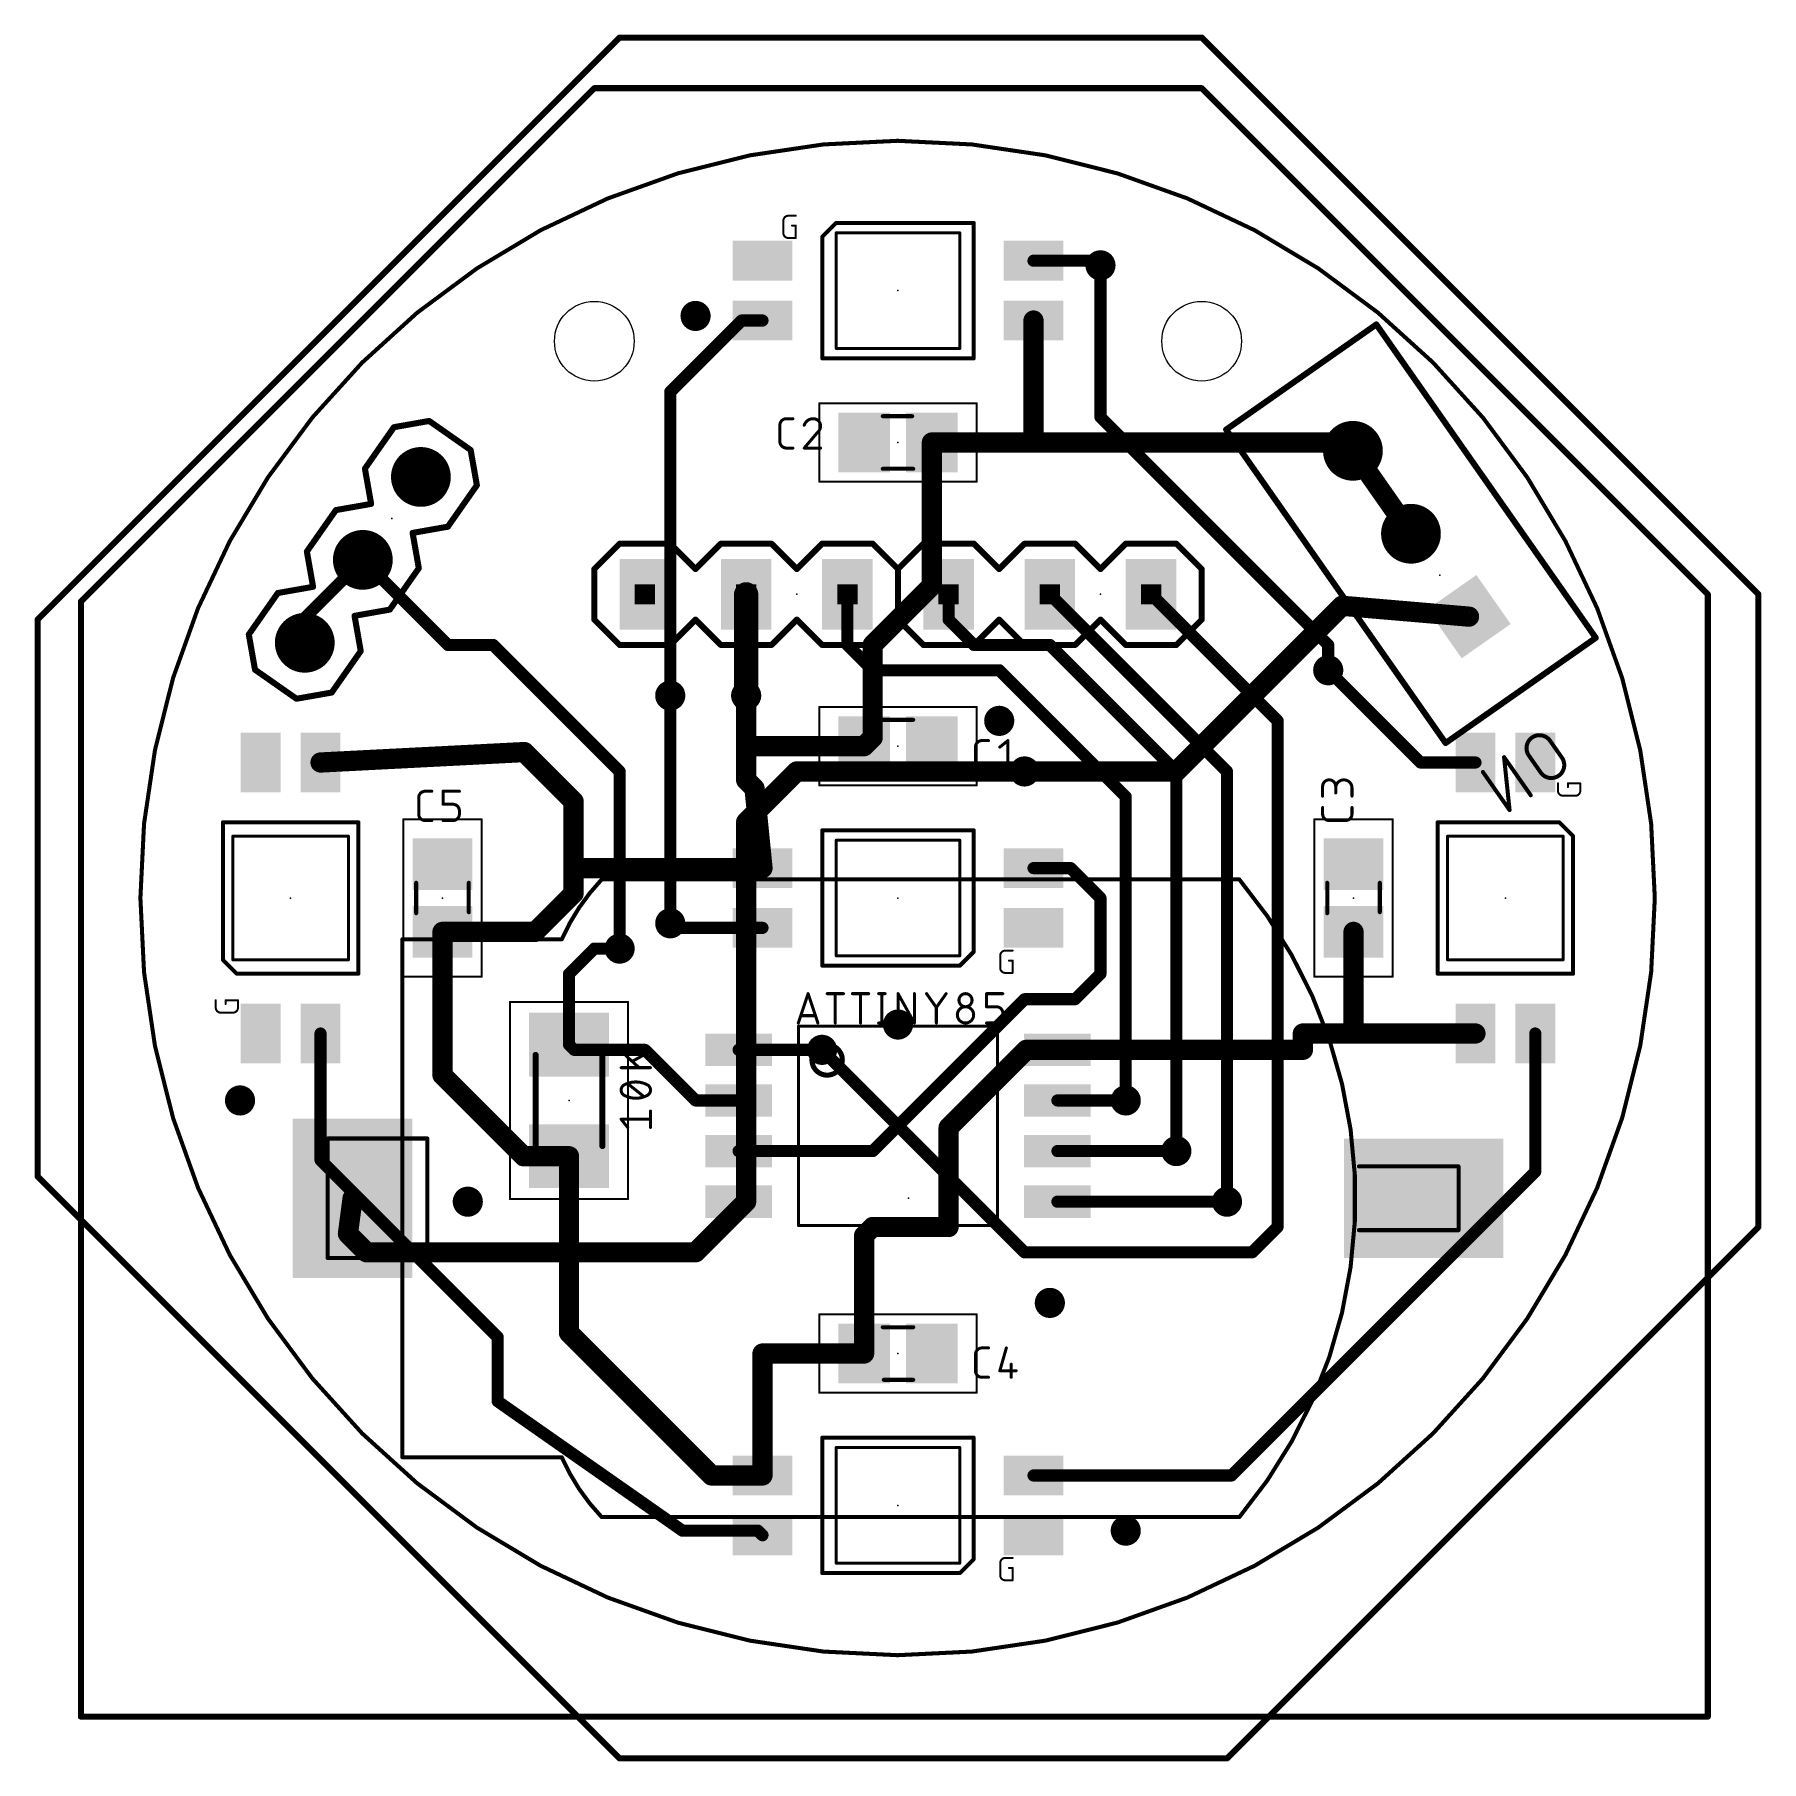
# Model space of a CAD drawing. Extents: x 3.7 to 47.1, y 3.7 to 47.1.
import ezdxf

# ---------------------------------------------------------------- set-up
doc = ezdxf.new("R2010")
doc.units = 0
for name, color, linetype in [('1', 12, 'CONTINUOUS'), ('16', 132, 'CONTINUOUS'), ('17', 110, 'CONTINUOUS'), ('18', 110, 'CONTINUOUS'), ('20', 31, 'CONTINUOUS'), ('21', 253, 'CONTINUOUS'), ('22', 253, 'CONTINUOUS'), ('23', 53, 'CONTINUOUS'), ('24', 53, 'CONTINUOUS'), ('25', 253, 'CONTINUOUS'), ('27', 253, 'CONTINUOUS'), ('39', 12, 'CONTINUOUS'), ('51', 253, 'CONTINUOUS'), ('52', 253, 'CONTINUOUS')]:
    doc.layers.add(name, color=color, linetype=linetype)

# ---------------------------------------------------------------- blocks, each defined once
blk = doc.blocks.new('RECT')
blk.add_solid([(-0.5, -0.5), (0.5, -0.5), (-0.5, 0.5), (0.5, 0.5)])
blk = doc.blocks.new('ROUNDP')
at = {"const_width": 0.5}
blk.add_lwpolyline([(0, -0.25, 1), (0, 0.25, 1), (0, -0.25)], format="xyb", dxfattribs=at)
blk = doc.blocks.new('SQUAREP')
blk.add_solid([(-0.5, -0.5), (0.5, -0.5), (-0.5, 0.5), (0.5, 0.5)])
blk = doc.blocks.new('ROUNDV')
at = {"const_width": 0.5}
blk.add_lwpolyline([(0, -0.25, 1), (0, 0.25, 1), (0, -0.25)], format="xyb", dxfattribs=at)

msp = doc.modelspace()

# ---------------------------------------------------------------- linework, layer by layer
at = {"layer": '1'}
for points, const_width in [([(4.8964, 32.8364), (17.78, 45.72)], 0.1524), ([(17.78, 45.72), (33.02, 45.72)], 0.1524), ([(33.02, 45.72), (45.72, 33.02)], 0.1524), ([(28.8, 41.39), (30.365, 41.39)], 0.3048), ([(30.365, 41.39), (30.48, 41.275)], 0.3048), ([(19.685, 38.1), (21.475, 39.89)], 0.3048), ([(21.475, 39.89), (22, 39.89)], 0.3048), ([(28.8, 39.89), (28.8, 36.83)], 0.508), ([(19.685, 30.48), (19.685, 38.1)], 0.3048), ([(26.25, 36.83), (28.8, 36.83)], 0.508), ([(26.25, 33.235), (26.25, 36.83)], 0.508), ([(28.8, 36.83), (36.6056, 36.83)], 0.508), ([(36.6056, 36.83), (36.8147, 36.621)], 0.508), ([(36.8147, 36.621), (38.2716, 34.5403)], 0.508), ([(24.765, 31.75), (26.25, 33.235)], 0.508), ([(32.385, 28.575), (36.5425, 32.7325)], 0.508), ([(36.5425, 32.7325), (39.7284, 32.4597)], 0.508), ([(45.72, 33.02), (45.72, 4.859)], 0.1524), ([(4.8964, 4.859), (4.8964, 32.8364)], 0.1524), ([(24.765, 29.425), (24.765, 31.75)], 0.508), ([(38.51, 28.8), (36.195, 31.115)], 0.3048), ([(21.59, 30.48), (21.59, 29.21)], 0.508), ([(24.55, 29.21), (24.765, 29.425)], 0.508), ([(16.0231, 29.0619), (10.91, 28.8)], 0.508), ([(17.26, 27.825), (16.0231, 29.0619)], 0.508), ([(21.59, 29.21), (21.59, 28.36)], 0.508), ([(24.55, 29.21), (21.59, 29.21)], 0.508), ([(21.59, 28.36), (21.8, 28.15)], 0.508), ([(28.575, 28.575), (32.385, 28.575)], 0.508), ([(39.89, 28.8), (38.51, 28.8)], 0.3048), ([(22, 26.15), (21.8, 28.15)], 0.508), ([(17.26, 26.15), (17.26, 27.825)], 0.508), ([(17.26, 26.15), (22, 26.15)], 0.508), ([(17.26, 25.515), (17.26, 26.15)], 0.508), ([(28.8, 26.15), (29.73, 26.15)], 0.3048), ([(29.73, 26.15), (30.48, 25.4)], 0.3048), ([(16.295, 24.55), (17.26, 25.515)], 0.508), ([(30.48, 25.4), (30.48, 23.495)], 0.3048), ([(13.97, 24.55), (13.97, 20.955)], 0.508), ([(13.97, 24.55), (16.295, 24.55)], 0.508), ([(19.8, 24.65), (19.685, 24.765)], 0.3048), ([(22, 24.65), (19.8, 24.65)], 0.3048), ([(36.83, 24.55), (36.83, 22)], 0.508), ([(17.145, 23.495), (17.78, 24.13)], 0.3048), ([(17.78, 24.13), (18.415, 24.13)], 0.3048), ([(17.145, 21.72), (17.145, 23.495)], 0.3048), ([(30.48, 23.495), (29.845, 22.86)], 0.3048), ([(24.765, 19.05), (28.575, 22.86)], 0.3048), ([(29.845, 22.86), (28.575, 22.86)], 0.3048), ([(10.91, 18.825), (10.91, 22)], 0.3048), ([(35.56, 22), (36.83, 22)], 0.508), ([(35.56, 21.59), (35.56, 22)], 0.508), ([(36.83, 22), (39.89, 22)], 0.508), ([(41.39, 22), (41.39, 18.53)], 0.3048), ([(17.145, 21.72), (17.275, 21.59)], 0.3048), ([(17.275, 21.59), (19.05, 21.59)], 0.3048), ([(19.05, 21.59), (20.32, 20.32)], 0.3048), ([(21.4, 21.59), (23.495, 21.59)], 0.3048), ([(28.6208, 21.59), (26.67, 19.6392)], 0.508), ([(29.4, 21.59), (28.6208, 21.59)], 0.508), ([(29.4, 21.59), (35.56, 21.59)], 0.508), ([(13.97, 20.955), (16.005, 18.92)], 0.508), ([(20.32, 20.32), (21.4, 20.32)], 0.3048), ([(29.4, 20.32), (31.115, 20.32)], 0.3048), ([(26.67, 19.6392), (26.67, 17.145)], 0.508), ([(16.005, 18.92), (17.145, 18.92)], 0.508), ([(17.145, 18.92), (17.145, 14.4877)], 0.508), ([(21.4, 19.05), (24.765, 19.05)], 0.3048), ([(29.4, 19.05), (32.385, 19.05)], 0.3048), ([(15.355, 14.38), (10.91, 18.825)], 0.3048), ([(41.39, 18.53), (33.77, 10.91)], 0.3048), ([(29.4, 17.78), (33.655, 17.78)], 0.3048), ([(24.55, 16.93), (24.765, 17.145)], 0.508), ([(24.765, 17.145), (26.67, 17.145)], 0.508), ([(24.55, 13.97), (24.55, 16.93)], 0.508), ([(17.145, 14.4877), (20.7227, 10.91)], 0.508), ([(15.355, 14.38), (15.355, 12.7717)], 0.3048), ([(22, 10.91), (22, 13.97)], 0.508), ([(22, 13.97), (24.55, 13.97)], 0.508), ([(15.355, 12.7717), (19.9918, 9.525)], 0.3048), ([(20.7227, 10.91), (22, 10.91)], 0.508), ([(33.77, 10.91), (28.8, 10.91)], 0.3048), ([(21.885, 9.525), (19.9918, 9.525)], 0.3048), ([(22, 9.41), (21.885, 9.525)], 0.3048), ([(45.72, 4.859), (4.8964, 4.859)], 0.1524)]:
    msp.add_lwpolyline(points, dxfattribs=dict(at, const_width=const_width))
for points, const_width in [([(17.78, 45.7581, 1), (17.78, 45.6819)], 0.0762), ([(17.8069, 45.6931, 1), (17.7531, 45.7469)], 0.0762), ([(33.0469, 45.7469, 1), (32.9931, 45.6931)], 0.0762), ([(33.02, 45.6819, 1), (33.02, 45.7581)], 0.0762), ([(28.8, 41.4662, 1), (28.8, 41.3138)], 0.1524), ([(30.4189, 41.4439, 1), (30.3111, 41.3361)], 0.1524), ([(30.365, 41.3138, 1), (30.365, 41.4662)], 0.1524), ([(30.4261, 41.2211, 1), (30.5339, 41.3289)], 0.1524), ([(21.475, 39.9662, 1), (21.475, 39.8138)], 0.1524), ([(21.5289, 39.8361, 1), (21.4211, 39.9439)], 0.1524), ([(22, 39.8138, 1), (22, 39.9662)], 0.1524), ([(28.927, 39.89, 1), (28.673, 39.89)], 0.254), ([(19.7612, 38.1, 1), (19.6088, 38.1)], 0.1524), ([(19.6311, 38.1539, 1), (19.7389, 38.0461)], 0.1524), ([(26.25, 36.957, 1), (26.25, 36.703)], 0.254), ([(26.377, 36.83, 1), (26.123, 36.83)], 0.254), ([(28.8, 36.957, 1), (28.8, 36.703)], 0.254), ([(28.673, 36.83, 1), (28.927, 36.83)], 0.254), ([(28.8, 36.703, 1), (28.8, 36.957)], 0.254), ([(36.6954, 36.9198, 1), (36.5158, 36.7402)], 0.254), ([(36.6056, 36.703, 1), (36.6056, 36.957)], 0.254), ([(36.9187, 36.6938, 1), (36.7106, 36.5481)], 0.254), ([(36.7249, 36.5312, 1), (36.9045, 36.7108)], 0.254), ([(38.1675, 34.4675, 1), (38.3756, 34.6132)], 0.254), ([(26.3398, 33.1452, 1), (26.1602, 33.3248)], 0.254), ([(26.123, 33.235, 1), (26.377, 33.235)], 0.254), ([(36.5533, 32.859, 1), (36.5316, 32.6059)], 0.254), ([(36.6323, 32.6427, 1), (36.4527, 32.8223)], 0.254), ([(45.7581, 33.02, 1), (45.6819, 33.02)], 0.0762), ([(45.6931, 32.9931, 1), (45.7469, 33.0469)], 0.0762), ([(4.9345, 32.8364, 1), (4.8583, 32.8364)], 0.0762), ([(4.8695, 32.8633, 1), (4.9233, 32.8095)], 0.0762), ([(39.7176, 32.3331, 1), (39.7393, 32.5862)], 0.254), ([(24.892, 31.75, 1), (24.638, 31.75)], 0.254), ([(24.6752, 31.8398, 1), (24.8548, 31.6602)], 0.254), ([(36.2489, 31.1689, 1), (36.1411, 31.0611)], 0.1524), ([(19.6088, 30.48, 1), (19.7612, 30.48)], 0.1524), ([(21.717, 30.48, 1), (21.463, 30.48)], 0.254), ([(24.638, 29.425, 1), (24.892, 29.425)], 0.254), ([(24.8548, 29.3352, 1), (24.6752, 29.5148)], 0.254), ([(10.9035, 28.9268, 1), (10.9165, 28.6732)], 0.254), ([(16.1129, 29.1517, 1), (15.9333, 28.9721)], 0.254), ([(16.0296, 28.935, 1), (16.0166, 29.1887)], 0.254), ([(21.717, 29.21, 1), (21.463, 29.21)], 0.254), ([(21.59, 29.337, 1), (21.59, 29.083)], 0.254), ([(21.463, 29.21, 1), (21.717, 29.21)], 0.254), ([(24.4602, 29.2998, 1), (24.6398, 29.1202)], 0.254), ([(24.55, 29.083, 1), (24.55, 29.337)], 0.254), ([(21.6798, 28.4498, 1), (21.5002, 28.2702)], 0.254), ([(28.575, 28.702, 1), (28.575, 28.448)], 0.254), ([(32.2952, 28.6648, 1), (32.4748, 28.4852)], 0.254), ([(32.385, 28.448, 1), (32.385, 28.702)], 0.254), ([(38.51, 28.8762, 1), (38.51, 28.7238)], 0.1524), ([(38.4561, 28.7461, 1), (38.5639, 28.8539)], 0.1524), ([(39.89, 28.7238, 1), (39.89, 28.8762)], 0.1524), ([(21.463, 28.36, 1), (21.717, 28.36)], 0.254), ([(21.9264, 28.1626, 1), (21.6736, 28.1374)], 0.254), ([(21.7102, 28.0602, 1), (21.8898, 28.2398)], 0.254), ([(17.387, 27.825, 1), (17.133, 27.825)], 0.254), ([(17.1702, 27.7352, 1), (17.3498, 27.9148)], 0.254), ([(17.26, 26.277, 1), (17.26, 26.023)], 0.254), ([(17.387, 26.15, 1), (17.133, 26.15)], 0.254), ([(17.133, 26.15, 1), (17.387, 26.15)], 0.254), ([(21.8736, 26.1374, 1), (22.1264, 26.1626)], 0.254), ([(22, 26.023, 1), (22, 26.277)], 0.254), ([(28.8, 26.2262, 1), (28.8, 26.0738)], 0.1524), ([(29.7839, 26.2039, 1), (29.6761, 26.0961)], 0.1524), ([(29.73, 26.0738, 1), (29.73, 26.2262)], 0.1524), ([(17.133, 25.515, 1), (17.387, 25.515)], 0.254), ([(17.3498, 25.4252, 1), (17.1702, 25.6048)], 0.254), ([(30.5562, 25.4, 1), (30.4038, 25.4)], 0.1524), ([(30.4261, 25.3461, 1), (30.5339, 25.4539)], 0.1524), ([(14.097, 24.55, 1), (13.843, 24.55)], 0.254), ([(13.97, 24.677, 1), (13.97, 24.423)], 0.254), ([(16.2052, 24.6398, 1), (16.3848, 24.4602)], 0.254), ([(16.295, 24.423, 1), (16.295, 24.677)], 0.254), ([(19.7389, 24.8189, 1), (19.6311, 24.7111)], 0.1524), ([(19.8, 24.7262, 1), (19.8, 24.5738)], 0.1524), ([(19.7461, 24.5961, 1), (19.8539, 24.7039)], 0.1524), ([(22, 24.5738, 1), (22, 24.7262)], 0.1524), ([(36.957, 24.55, 1), (36.703, 24.55)], 0.254), ([(17.78, 24.2062, 1), (17.78, 24.0538)], 0.1524), ([(17.8339, 24.0761, 1), (17.7261, 24.1839)], 0.1524), ([(18.415, 24.0538, 1), (18.415, 24.2062)], 0.1524), ([(17.2212, 23.495, 1), (17.0688, 23.495)], 0.1524), ([(17.0911, 23.5489, 1), (17.1989, 23.4411)], 0.1524), ([(30.4038, 23.495, 1), (30.5562, 23.495)], 0.1524), ([(30.5339, 23.4411, 1), (30.4261, 23.5489)], 0.1524), ([(28.575, 22.9362, 1), (28.575, 22.7838)], 0.1524), ([(28.6289, 22.8061, 1), (28.5211, 22.9139)], 0.1524), ([(29.7911, 22.9139, 1), (29.8989, 22.8061)], 0.1524), ([(29.845, 22.7838, 1), (29.845, 22.9362)], 0.1524), ([(10.9862, 22, 1), (10.8338, 22)], 0.1524), ([(35.56, 22.127, 1), (35.56, 21.873)], 0.254), ([(35.687, 22, 1), (35.433, 22)], 0.254), ([(36.83, 22.127, 1), (36.83, 21.873)], 0.254), ([(36.703, 22, 1), (36.957, 22)], 0.254), ([(36.83, 21.873, 1), (36.83, 22.127)], 0.254), ([(39.89, 21.873, 1), (39.89, 22.127)], 0.254), ([(41.4662, 22, 1), (41.3138, 22)], 0.1524), ([(17.1989, 21.7739, 1), (17.0911, 21.6661)], 0.1524), ([(17.0688, 21.72, 1), (17.2212, 21.72)], 0.1524), ([(17.275, 21.6662, 1), (17.275, 21.5138)], 0.1524), ([(17.2211, 21.5361, 1), (17.3289, 21.6439)], 0.1524), ([(19.1039, 21.6439, 1), (18.9961, 21.5361)], 0.1524), ([(19.05, 21.5138, 1), (19.05, 21.6662)], 0.1524), ([(21.4, 21.6662, 1), (21.4, 21.5138)], 0.1524), ([(23.495, 21.5138, 1), (23.495, 21.6662)], 0.1524), ([(28.6208, 21.717, 1), (28.6208, 21.463)], 0.254), ([(28.7106, 21.5002, 1), (28.531, 21.6798)], 0.254), ([(29.4, 21.717, 1), (29.4, 21.463)], 0.254), ([(29.4, 21.463, 1), (29.4, 21.717)], 0.254), ([(35.433, 21.59, 1), (35.687, 21.59)], 0.254), ([(35.56, 21.463, 1), (35.56, 21.717)], 0.254), ([(14.0598, 21.0448, 1), (13.8802, 20.8652)], 0.254), ([(13.843, 20.955, 1), (14.097, 20.955)], 0.254), ([(20.32, 20.3962, 1), (20.32, 20.2438)], 0.1524), ([(20.2661, 20.2661, 1), (20.3739, 20.3739)], 0.1524), ([(21.4, 20.2438, 1), (21.4, 20.3962)], 0.1524), ([(29.4, 20.3962, 1), (29.4, 20.2438)], 0.1524), ([(31.115, 20.2438, 1), (31.115, 20.3962)], 0.1524), ([(26.797, 19.6392, 1), (26.543, 19.6392)], 0.254), ([(26.5802, 19.729, 1), (26.7598, 19.5494)], 0.254), ([(16.005, 19.047, 1), (16.005, 18.793)], 0.254), ([(15.9152, 18.8302, 1), (16.0948, 19.0098)], 0.254), ([(17.272, 18.92, 1), (17.018, 18.92)], 0.254), ([(17.145, 18.793, 1), (17.145, 19.047)], 0.254), ([(21.4, 19.1262, 1), (21.4, 18.9738)], 0.1524), ([(24.7111, 19.1039, 1), (24.8189, 18.9961)], 0.1524), ([(24.765, 18.9738, 1), (24.765, 19.1262)], 0.1524), ([(29.4, 19.1262, 1), (29.4, 18.9738)], 0.1524), ([(32.385, 18.9738, 1), (32.385, 19.1262)], 0.1524), ([(10.9639, 18.8789, 1), (10.8561, 18.7711)], 0.1524), ([(10.8338, 18.825, 1), (10.9862, 18.825)], 0.1524), ([(41.4439, 18.4761, 1), (41.3361, 18.5839)], 0.1524), ([(41.3138, 18.53, 1), (41.4662, 18.53)], 0.1524), ([(29.4, 17.8562, 1), (29.4, 17.7038)], 0.1524), ([(33.655, 17.7038, 1), (33.655, 17.8562)], 0.1524), ([(24.765, 17.272, 1), (24.765, 17.018)], 0.254), ([(24.8548, 17.0552, 1), (24.6752, 17.2348)], 0.254), ([(26.67, 17.018, 1), (26.67, 17.272)], 0.254), ([(24.677, 16.93, 1), (24.423, 16.93)], 0.254), ([(24.4602, 17.0198, 1), (24.6398, 16.8402)], 0.254), ([(26.543, 17.145, 1), (26.797, 17.145)], 0.254), ([(17.2348, 14.5775, 1), (17.0552, 14.3978)], 0.254), ([(15.4312, 14.38, 1), (15.2788, 14.38)], 0.1524), ([(15.3011, 14.3261, 1), (15.4089, 14.4339)], 0.1524), ([(17.018, 14.4877, 1), (17.272, 14.4877)], 0.254), ([(22.127, 13.97, 1), (21.873, 13.97)], 0.254), ([(22, 14.097, 1), (22, 13.843)], 0.254), ([(24.423, 13.97, 1), (24.677, 13.97)], 0.254), ([(24.55, 13.843, 1), (24.55, 14.097)], 0.254), ([(15.3987, 12.8342, 1), (15.3113, 12.7093)], 0.1524), ([(15.2788, 12.7717, 1), (15.4312, 12.7717)], 0.1524), ([(20.7227, 11.037, 1), (20.7227, 10.783)], 0.254), ([(20.6328, 10.8202, 1), (20.8125, 10.9998)], 0.254), ([(21.873, 10.91, 1), (22.127, 10.91)], 0.254), ([(22, 10.783, 1), (22, 11.037)], 0.254), ([(28.8, 10.9862, 1), (28.8, 10.8338)], 0.1524), ([(33.7161, 10.9639, 1), (33.8239, 10.8561)], 0.1524), ([(33.77, 10.8338, 1), (33.77, 10.9862)], 0.1524), ([(19.9918, 9.6012, 1), (19.9918, 9.4488)], 0.1524), ([(19.9481, 9.4626, 1), (20.0355, 9.5874)], 0.1524), ([(21.9389, 9.5789, 1), (21.8311, 9.4711)], 0.1524), ([(21.885, 9.4488, 1), (21.885, 9.6012)], 0.1524), ([(21.9461, 9.3561, 1), (22.0539, 9.4639)], 0.1524), ([(4.8964, 4.8971, 1), (4.8964, 4.8209)], 0.0762), ([(4.8583, 4.859, 1), (4.9345, 4.859)], 0.0762), ([(45.6819, 4.859, 1), (45.7581, 4.859)], 0.0762), ([(45.72, 4.8209, 1), (45.72, 4.8971)], 0.0762)]:
    msp.add_lwpolyline(points, format="xyb", dxfattribs=dict(at, const_width=const_width))
at = {"layer": '16'}
for points, const_width in [([(3.81, 32.385), (18.415, 46.99)], 0.1524), ([(18.415, 46.99), (33.02, 46.99)], 0.1524), ([(33.02, 46.99), (46.99, 33.02)], 0.1524), ([(30.48, 41.275), (30.48, 37.465)], 0.3048), ([(36.195, 31.75), (30.48, 37.465)], 0.3048), ([(11.9716, 33.8847), (10.5147, 32.4278)], 0.3048), ([(11.9716, 33.8847), (14.1062, 31.75)], 0.3048), ([(21.59, 33.02), (21.59, 30.48)], 0.6096), ([(24.13, 31.75), (24.13, 33.02)], 0.3048), ([(26.67, 32.385), (26.67, 33.02)], 0.3048), ([(33.655, 28.575), (29.21, 33.02)], 0.3048), ([(34.925, 29.845), (31.75, 33.02)], 0.3048), ([(46.99, 33.02), (46.99, 17.145)], 0.1524), ([(10.5147, 31.804), (10.5147, 32.4278)], 0.3048), ([(27.305, 31.75), (26.67, 32.385)], 0.3048), ([(3.81, 18.415), (3.81, 32.385)], 0.1524), ([(14.1062, 31.75), (15.24, 31.75)], 0.3048), ([(15.24, 31.75), (18.415, 28.575)], 0.3048), ([(24.765, 31.115), (24.13, 31.75)], 0.3048), ([(29.21, 31.75), (27.305, 31.75)], 0.3048), ([(32.385, 28.575), (29.21, 31.75)], 0.3048), ([(36.195, 31.75), (36.195, 31.115)], 0.3048), ([(27.94, 31.115), (24.765, 31.115)], 0.3048), ([(31.115, 27.94), (27.94, 31.115)], 0.3048), ([(19.685, 30.48), (19.685, 24.765)], 0.3048), ([(34.925, 17.145), (34.925, 29.845)], 0.3048), ([(18.415, 28.575), (18.415, 24.13)], 0.3048), ([(21.59, 27.305), (22.86, 28.575)], 0.508), ([(22.86, 28.575), (28.575, 28.575)], 0.508), ([(32.385, 19.05), (32.385, 28.575)], 0.3048), ([(33.655, 17.78), (33.655, 28.575)], 0.3048), ([(31.115, 27.94), (31.115, 20.32)], 0.3048), ([(21.59, 17.78), (21.59, 27.305)], 0.508), ([(23.495, 21.59), (28.575, 16.51)], 0.3048), ([(18.415, 3.81), (3.81, 18.415)], 0.1524), ([(11.5979, 16.9771), (11.715, 17.865)], 0.508), ([(21.59, 17.78), (20.32, 16.51)], 0.508), ([(12.065, 16.51), (11.5979, 16.9771)], 0.508), ([(46.99, 17.145), (33.655, 3.81)], 0.1524), ([(34.29, 16.51), (34.925, 17.145)], 0.3048), ([(12.065, 16.51), (20.32, 16.51)], 0.508), ([(28.575, 16.51), (34.29, 16.51)], 0.3048), ([(33.655, 3.81), (18.415, 3.81)], 0.1524)]:
    msp.add_lwpolyline(points, dxfattribs=dict(at, const_width=const_width))
for points, const_width in [([(18.415, 47.0281, 1), (18.415, 46.9519)], 0.0762), ([(18.4419, 46.9631, 1), (18.3881, 47.0169)], 0.0762), ([(33.0469, 47.0169, 1), (32.9931, 46.9631)], 0.0762), ([(33.02, 46.9519, 1), (33.02, 47.0281)], 0.0762), ([(30.5562, 41.275, 1), (30.4038, 41.275)], 0.1524), ([(30.5339, 37.5189, 1), (30.4261, 37.4111)], 0.1524), ([(30.4038, 37.465, 1), (30.5562, 37.465)], 0.1524), ([(12.0254, 33.9386, 1), (11.9177, 33.8308)], 0.1524), ([(12.0254, 33.8308, 1), (11.9177, 33.9386)], 0.1524), ([(21.7424, 33.02, 1), (21.4376, 33.02)], 0.3048), ([(24.2062, 33.02, 1), (24.0538, 33.02)], 0.1524), ([(26.7462, 33.02, 1), (26.5938, 33.02)], 0.1524), ([(29.2639, 33.0739, 1), (29.1561, 32.9661)], 0.1524), ([(31.8039, 33.0739, 1), (31.6961, 32.9661)], 0.1524), ([(47.0281, 33.02, 1), (46.9519, 33.02)], 0.0762), ([(46.9631, 32.9931, 1), (47.0169, 33.0469)], 0.0762), ([(10.5909, 32.4278, 1), (10.4385, 32.4278)], 0.1524), ([(10.4608, 32.4817, 1), (10.5686, 32.3739)], 0.1524), ([(26.7239, 32.4389, 1), (26.6161, 32.3311)], 0.1524), ([(3.8481, 32.385, 1), (3.7719, 32.385)], 0.0762), ([(3.7831, 32.4119, 1), (3.8369, 32.3581)], 0.0762), ([(26.5938, 32.385, 1), (26.7462, 32.385)], 0.1524), ([(10.4385, 31.804, 1), (10.5909, 31.804)], 0.1524), ([(14.1062, 31.8262, 1), (14.1062, 31.6738)], 0.1524), ([(14.0523, 31.6961, 1), (14.1601, 31.8039)], 0.1524), ([(15.2939, 31.8039, 1), (15.1861, 31.6961)], 0.1524), ([(15.24, 31.6738, 1), (15.24, 31.8262)], 0.1524), ([(24.1839, 31.8039, 1), (24.0761, 31.6961)], 0.1524), ([(24.0538, 31.75, 1), (24.2062, 31.75)], 0.1524), ([(27.305, 31.8262, 1), (27.305, 31.6738)], 0.1524), ([(27.2511, 31.6961, 1), (27.3589, 31.8039)], 0.1524), ([(29.2639, 31.8039, 1), (29.1561, 31.6961)], 0.1524), ([(29.21, 31.6738, 1), (29.21, 31.8262)], 0.1524), ([(36.2712, 31.75, 1), (36.1188, 31.75)], 0.1524), ([(36.1411, 31.6961, 1), (36.2489, 31.8039)], 0.1524), ([(24.765, 31.1912, 1), (24.765, 31.0388)], 0.1524), ([(24.7111, 31.0611, 1), (24.8189, 31.1689)], 0.1524), ([(27.9939, 31.1689, 1), (27.8861, 31.0611)], 0.1524), ([(27.94, 31.0388, 1), (27.94, 31.1912)], 0.1524), ([(36.1188, 31.115, 1), (36.2712, 31.115)], 0.1524), ([(19.7612, 30.48, 1), (19.6088, 30.48)], 0.1524), ([(21.4376, 30.48, 1), (21.7424, 30.48)], 0.3048), ([(35.0012, 29.845, 1), (34.8488, 29.845)], 0.1524), ([(34.8711, 29.7911, 1), (34.9789, 29.8989)], 0.1524), ([(18.4912, 28.575, 1), (18.3388, 28.575)], 0.1524), ([(18.3611, 28.5211, 1), (18.4689, 28.6289)], 0.1524), ([(22.86, 28.702, 1), (22.86, 28.448)], 0.254), ([(22.9498, 28.4852, 1), (22.7702, 28.6648)], 0.254), ([(28.575, 28.448, 1), (28.575, 28.702)], 0.254), ([(32.4612, 28.575, 1), (32.3088, 28.575)], 0.1524), ([(32.3311, 28.5211, 1), (32.4389, 28.6289)], 0.1524), ([(33.7312, 28.575, 1), (33.5788, 28.575)], 0.1524), ([(33.6011, 28.5211, 1), (33.7089, 28.6289)], 0.1524), ([(31.1912, 27.94, 1), (31.0388, 27.94)], 0.1524), ([(31.0611, 27.8861, 1), (31.1689, 27.9939)], 0.1524), ([(21.717, 27.305, 1), (21.463, 27.305)], 0.254), ([(21.5002, 27.3948, 1), (21.6798, 27.2152)], 0.254), ([(19.6088, 24.765, 1), (19.7612, 24.765)], 0.1524), ([(18.3388, 24.13, 1), (18.4912, 24.13)], 0.1524), ([(23.5489, 21.6439, 1), (23.4411, 21.5361)], 0.1524), ([(31.0388, 20.32, 1), (31.1912, 20.32)], 0.1524), ([(32.3088, 19.05, 1), (32.4612, 19.05)], 0.1524), ([(3.7719, 18.415, 1), (3.8481, 18.415)], 0.0762), ([(3.8369, 18.4419, 1), (3.7831, 18.3881)], 0.0762), ([(11.8409, 17.8484, 1), (11.5891, 17.8816)], 0.254), ([(21.463, 17.78, 1), (21.717, 17.78)], 0.254), ([(21.6798, 17.6902, 1), (21.5002, 17.8698)], 0.254), ([(33.5788, 17.78, 1), (33.7312, 17.78)], 0.1524), ([(11.6877, 17.0669, 1), (11.5081, 16.8873)], 0.254), ([(11.472, 16.9937, 1), (11.7238, 16.9605)], 0.254), ([(34.8488, 17.145, 1), (35.0012, 17.145)], 0.1524), ([(34.9789, 17.0911, 1), (34.8711, 17.1989)], 0.1524), ([(46.9519, 17.145, 1), (47.0281, 17.145)], 0.0762), ([(47.0169, 17.1181, 1), (46.9631, 17.1719)], 0.0762), ([(12.065, 16.637, 1), (12.065, 16.383)], 0.254), ([(11.9752, 16.4202, 1), (12.1548, 16.5998)], 0.254), ([(20.2302, 16.5998, 1), (20.4098, 16.4202)], 0.254), ([(20.32, 16.383, 1), (20.32, 16.637)], 0.254), ([(28.575, 16.5862, 1), (28.575, 16.4338)], 0.1524), ([(28.5211, 16.4561, 1), (28.6289, 16.5639)], 0.1524), ([(34.2361, 16.5639, 1), (34.3439, 16.4561)], 0.1524), ([(34.29, 16.4338, 1), (34.29, 16.5862)], 0.1524), ([(18.415, 3.8481, 1), (18.415, 3.7719)], 0.0762), ([(18.3881, 3.7831, 1), (18.4419, 3.8369)], 0.0762), ([(33.6281, 3.8369, 1), (33.6819, 3.7831)], 0.0762), ([(33.655, 3.7719, 1), (33.655, 3.8481)], 0.0762)]:
    msp.add_lwpolyline(points, format="xyb", dxfattribs=dict(at, const_width=const_width))
at = {"layer": '20'}
for points, const_width in [([(25.39, 6.4, 1), (25.39, 44.4, 1), (25.39, 6.4)], 0.1016), ([(23.8691, 42.09, 1), (23.831, 42.09)], 0.0381), ([(23.85, 42.1091, 1), (23.85, 42.071)], 0.0381), ([(26.9691, 42.09, 1), (26.931, 42.09)], 0.0381), ([(26.95, 42.071, 1), (26.95, 42.1091)], 0.0381), ([(23.85, 39.2091, 1), (23.85, 39.171)], 0.0381), ([(23.831, 39.19, 1), (23.8691, 39.19)], 0.0381), ([(26.931, 39.19, 1), (26.9691, 39.19)], 0.0381), ([(26.95, 39.171, 1), (26.95, 39.2091)], 0.0381), ([(8.71, 26.9691, 1), (8.71, 26.931)], 0.0381), ([(8.7291, 26.95, 1), (8.691, 26.95)], 0.0381), ([(11.6291, 26.95, 1), (11.591, 26.95)], 0.0381), ([(11.61, 26.931, 1), (11.61, 26.9691)], 0.0381), ([(23.85, 26.8691, 1), (23.85, 26.831)], 0.0381), ([(23.8691, 26.85, 1), (23.831, 26.85)], 0.0381), ([(26.9691, 26.85, 1), (26.931, 26.85)], 0.0381), ([(26.95, 26.831, 1), (26.95, 26.8691)], 0.0381), ([(39.19, 26.9691, 1), (39.19, 26.931)], 0.0381), ([(39.2091, 26.95, 1), (39.171, 26.95)], 0.0381), ([(42.1091, 26.95, 1), (42.071, 26.95)], 0.0381), ([(42.09, 26.931, 1), (42.09, 26.9691)], 0.0381), ([(8.71, 23.8691, 1), (8.71, 23.831)], 0.0381), ([(8.691, 23.85, 1), (8.7291, 23.85)], 0.0381), ([(11.591, 23.85, 1), (11.6291, 23.85)], 0.0381), ([(11.61, 23.831, 1), (11.61, 23.8691)], 0.0381), ([(23.85, 23.9691, 1), (23.85, 23.931)], 0.0381), ([(23.831, 23.95, 1), (23.8691, 23.95)], 0.0381), ([(26.931, 23.95, 1), (26.9691, 23.95)], 0.0381), ([(26.95, 23.931, 1), (26.95, 23.9691)], 0.0381), ([(39.19, 23.8691, 1), (39.19, 23.831)], 0.0381), ([(39.171, 23.85, 1), (39.2091, 23.85)], 0.0381), ([(42.071, 23.85, 1), (42.1091, 23.85)], 0.0381), ([(42.09, 23.831, 1), (42.09, 23.8691)], 0.0381), ([(23.85, 11.6291, 1), (23.85, 11.591)], 0.0381), ([(23.8691, 11.61, 1), (23.831, 11.61)], 0.0381), ([(26.9691, 11.61, 1), (26.931, 11.61)], 0.0381), ([(26.95, 11.591, 1), (26.95, 11.6291)], 0.0381), ([(23.85, 8.7291, 1), (23.85, 8.691)], 0.0381), ([(23.831, 8.71, 1), (23.8691, 8.71)], 0.0381), ([(26.931, 8.71, 1), (26.9691, 8.71)], 0.0381), ([(26.95, 8.691, 1), (26.95, 8.7291)], 0.0381)]:
    msp.add_lwpolyline(points, format="xyb", dxfattribs=dict(at, const_width=const_width))
at = {"layer": '20', "const_width": 0.0762}
for points in [[(23.85, 39.19), (23.85, 42.09)], [(23.85, 42.09), (26.95, 42.09)], [(26.95, 42.09), (26.95, 39.19)], [(26.95, 39.19), (23.85, 39.19)], [(8.71, 23.85), (8.71, 26.95)], [(8.71, 26.95), (11.61, 26.95)], [(11.61, 26.95), (11.61, 23.85)], [(23.85, 26.85), (26.95, 26.85)], [(23.85, 23.95), (23.85, 26.85)], [(26.95, 26.85), (26.95, 23.95)], [(39.19, 23.85), (39.19, 26.95)], [(39.19, 26.95), (42.09, 26.95)], [(42.09, 26.95), (42.09, 23.85)], [(11.61, 23.85), (8.71, 23.85)], [(26.95, 23.95), (23.85, 23.95)], [(42.09, 23.85), (39.19, 23.85)], [(23.85, 11.61), (26.95, 11.61)], [(23.85, 8.71), (23.85, 11.61)], [(26.95, 11.61), (26.95, 8.71)], [(26.95, 8.71), (23.85, 8.71)]]:
    msp.add_lwpolyline(points, dxfattribs=at)
at = {"layer": '20'}
for centre in [(17.78, 39.37), (33.02, 39.37)]:
    msp.add_circle(centre, 1, dxfattribs=at)
at = {"layer": '21'}
for points, const_width in [([(22.6483, 42.5196, 0.4142), (22.5242, 42.3954)], 0.0508), ([(22.6483, 42.5323, 1), (22.6483, 42.5069)], 0.0254), ([(22.6483, 42.5069, 1), (22.6483, 42.5323)], 0.0254), ([(22.8346, 42.5069, 1), (22.8346, 42.5323)], 0.0254), ([(22.5369, 42.3954, 1), (22.5115, 42.3954)], 0.0254), ([(22.5115, 42.3954, 1), (22.5369, 42.3954)], 0.0254), ([(22.5242, 42.085, 0.4142), (22.6483, 41.9608)], 0.0508), ([(22.5369, 42.085, 1), (22.5115, 42.085)], 0.0254), ([(22.5115, 42.085, 1), (22.5369, 42.085)], 0.0254), ([(22.7415, 42.2839, 1), (22.7415, 42.2585)], 0.0254), ([(22.8473, 42.2712, 1), (22.8219, 42.2712)], 0.0254), ([(22.8346, 42.2585, 1), (22.8346, 42.2839)], 0.0254), ([(23.482, 42.008, 1), (23.518, 41.972)], 0.0508), ([(23.5254, 41.99, 1), (23.4746, 41.99)], 0.0508), ([(23.85, 42.3654, 1), (23.85, 42.3146)], 0.0508), ([(23.868, 42.322, 1), (23.832, 42.358)], 0.0508), ([(27.3254, 42.34, 1), (27.2746, 42.34)], 0.0508), ([(27.3, 42.3146, 1), (27.3, 42.3654)], 0.0508), ([(22.6483, 41.9735, 1), (22.6483, 41.9481)], 0.0254), ([(22.6483, 41.9481, 1), (22.6483, 41.9735)], 0.0254), ([(22.8219, 41.9608, 1), (22.8473, 41.9608)], 0.0254), ([(22.8346, 41.9481, 1), (22.8346, 41.9735)], 0.0254), ([(37.4337, 39.8133, 1), (37.3712, 39.7696)], 0.0762), ([(37.4243, 39.7603, 1), (37.3806, 39.8227)], 0.0762), ([(23.5, 38.9654, 1), (23.5, 38.9146)], 0.0508), ([(23.4746, 38.94, 1), (23.5254, 38.94)], 0.0508), ([(27.2746, 38.94, 1), (27.3254, 38.94)], 0.0508), ([(27.3, 38.9146, 1), (27.3, 38.9654)], 0.0508), ([(12.7457, 37.2514, 1), (12.759, 37.1764)], 0.0762), ([(12.7835, 37.1921, 1), (12.7211, 37.2358)], 0.0762), ([(13.6586, 37.4011, 1), (13.6149, 37.3387)], 0.0762), ([(13.6433, 37.3323, 1), (13.6301, 37.4074)], 0.0762), ([(33.6656, 37.1749, 1), (33.6031, 37.1312)], 0.0762), ([(33.6125, 37.1842, 1), (33.6562, 37.1218)], 0.0762), ([(14.7146, 36.648, 1), (14.6395, 36.6348)], 0.0762), ([(14.6552, 36.6102, 1), (14.6989, 36.6726)], 0.0762), ([(12.0614, 36.1802, 1), (11.9864, 36.167)], 0.0762), ([(11.9927, 36.1955, 1), (12.0551, 36.1517)], 0.0762), ([(14.7955, 35.7504, 1), (14.8705, 35.7637)], 0.0762), ([(14.8642, 35.7352, 1), (14.8018, 35.7789)], 0.0762), ([(11.2888, 35.1708, 1), (11.3021, 35.0958)], 0.0762), ([(11.3267, 35.1114, 1), (11.2642, 35.1551)], 0.0762), ([(12.1423, 35.2826, 1), (12.2174, 35.2958)], 0.0762), ([(12.1865, 35.2517, 1), (12.1732, 35.3267)], 0.0762), ([(14.0733, 34.7386, 1), (14.1358, 34.6949)], 0.0762), ([(14.1112, 34.6792, 1), (14.0979, 34.7542)], 0.0762), ([(13.2577, 34.5674, 1), (13.1826, 34.5542)], 0.0762), ([(13.2135, 34.5983, 1), (13.2268, 34.5233)], 0.0762), ([(10.6045, 34.0996, 1), (10.5295, 34.0863)], 0.0762), ([(10.5358, 34.1148, 1), (10.5982, 34.0711)], 0.0762), ([(13.3386, 33.6698, 1), (13.4136, 33.683)], 0.0762), ([(13.4073, 33.6545, 1), (13.3449, 33.6982)], 0.0762), ([(9.832, 33.0902, 1), (9.8452, 33.0151)], 0.0762), ([(9.8698, 33.0308, 1), (9.8074, 33.0745)], 0.0762), ([(10.6854, 33.202, 1), (10.7605, 33.2152)], 0.0762), ([(10.7296, 33.1711, 1), (10.7163, 33.2461)], 0.0762), ([(11.8008, 32.4867, 1), (11.7258, 32.4735)], 0.0762), ([(11.7567, 32.5177, 1), (11.7699, 32.4426)], 0.0762), ([(12.6164, 32.6579, 1), (12.6789, 32.6142)], 0.0762), ([(12.6543, 32.5986, 1), (12.641, 32.6736)], 0.0762), ([(9.1476, 32.0189, 1), (9.0726, 32.0057)], 0.0762), ([(9.0789, 32.0342, 1), (9.1413, 31.9905)], 0.0762), ([(11.8817, 31.5891, 1), (11.9567, 31.6024)], 0.0762), ([(11.9504, 31.5739, 1), (11.888, 31.6176)], 0.0762), ([(42.8776, 31.9058, 1), (42.94, 31.9495)], 0.0762), ([(42.9306, 31.8964, 1), (42.8869, 31.9588)], 0.0762), ([(9.2879, 31.1591, 1), (9.2442, 31.0967)], 0.0762), ([(9.2285, 31.1213, 1), (9.3036, 31.1345)], 0.0762), ([(10.2998, 30.437, 1), (10.313, 30.362)], 0.0762), ([(10.2845, 30.3683, 1), (10.3282, 30.4307)], 0.0762), ([(11.1596, 30.5773, 1), (11.222, 30.5336)], 0.0762), ([(11.1974, 30.5179, 1), (11.1842, 30.5929)], 0.0762), ([(39.1188, 29.3204, 1), (39.1625, 29.258)], 0.0762), ([(39.1095, 29.2673, 1), (39.1719, 29.311)], 0.0762), ([(41.9735, 28.2758, 1), (41.9481, 28.2758)], 0.0254), ([(42.2219, 28.2758, 1), (42.1965, 28.2758)], 0.0254), ([(42.2092, 28.2885, 1), (42.2092, 28.2631)], 0.0254), ([(42.1965, 28.1827, 1), (42.2219, 28.1827)], 0.0254), ([(42.5323, 28.2758, 1), (42.5069, 28.2758)], 0.0254), ([(42.5196, 28.2631, 1), (42.5196, 28.2885)], 0.0254), ([(41.9608, 28.0896, 0.4142), (42.085, 27.9654)], 0.0508), ([(41.9735, 28.0896, 1), (41.9481, 28.0896)], 0.0254), ([(41.9481, 28.0896, 1), (41.9735, 28.0896)], 0.0254), ([(42.085, 27.9781, 1), (42.085, 27.9527)], 0.0254), ([(42.085, 27.9527, 1), (42.085, 27.9781)], 0.0254), ([(42.3954, 27.9654, 0.4142), (42.5196, 28.0896)], 0.0508), ([(42.3954, 27.9781, 1), (42.3954, 27.9527)], 0.0254), ([(42.3954, 27.9527, 1), (42.3954, 27.9781)], 0.0254), ([(42.5323, 28.0896, 1), (42.5069, 28.0896)], 0.0254), ([(42.5069, 28.0896, 1), (42.5323, 28.0896)], 0.0254), ([(8.4854, 27.3, 1), (8.4346, 27.3)], 0.0508), ([(8.46, 27.3254, 1), (8.46, 27.2746)], 0.0508), ([(11.8854, 27.3, 1), (11.8346, 27.3)], 0.0508), ([(11.86, 27.2746, 1), (11.86, 27.3254)], 0.0508), ([(38.9654, 27.3, 1), (38.9146, 27.3)], 0.0508), ([(38.94, 27.3254, 1), (38.94, 27.2746)], 0.0508), ([(42.008, 27.318, 1), (41.972, 27.282)], 0.0508), ([(41.99, 27.2746, 1), (41.99, 27.3254)], 0.0508), ([(23.5, 27.1254, 1), (23.5, 27.0746)], 0.0508), ([(23.5254, 27.1, 1), (23.4746, 27.1)], 0.0508), ([(27.3254, 27.1, 1), (27.2746, 27.1)], 0.0508), ([(27.3, 27.0746, 1), (27.3, 27.1254)], 0.0508), ([(42.3654, 26.95, 1), (42.3146, 26.95)], 0.0508), ([(42.322, 26.932, 1), (42.358, 26.968)], 0.0508), ([(8.478, 23.868, 1), (8.442, 23.832)], 0.0508), ([(8.4346, 23.85, 1), (8.4854, 23.85)], 0.0508), ([(27.2746, 24.05, 1), (27.3254, 24.05)], 0.0508), ([(27.318, 24.032, 1), (27.282, 24.068)], 0.0508), ([(28.0896, 24.0792, 0.4142), (27.9654, 23.955)], 0.0508), ([(27.9781, 23.955, 1), (27.9527, 23.955)], 0.0254), ([(27.9527, 23.955, 1), (27.9781, 23.955)], 0.0254), ([(28.0896, 24.0919, 1), (28.0896, 24.0665)], 0.0254), ([(28.0896, 24.0665, 1), (28.0896, 24.0919)], 0.0254), ([(28.1827, 23.8435, 1), (28.1827, 23.8181)], 0.0254), ([(28.2885, 23.8308, 1), (28.2631, 23.8308)], 0.0254), ([(28.2758, 24.0665, 1), (28.2758, 24.0919)], 0.0254), ([(28.2758, 23.8181, 1), (28.2758, 23.8435)], 0.0254), ([(8.81, 23.5254, 1), (8.81, 23.4746)], 0.0508), ([(8.792, 23.482, 1), (8.828, 23.518)], 0.0508), ([(11.8346, 23.5, 1), (11.8854, 23.5)], 0.0508), ([(11.86, 23.4746, 1), (11.86, 23.5254)], 0.0508), ([(23.5, 23.7254, 1), (23.5, 23.6746)], 0.0508), ([(23.4746, 23.7, 1), (23.5254, 23.7)], 0.0508), ([(26.932, 23.718, 1), (26.968, 23.682)], 0.0508), ([(26.95, 23.6746, 1), (26.95, 23.7254)], 0.0508), ([(27.9654, 23.6446, 0.4142), (28.0896, 23.5204)], 0.0508), ([(27.9781, 23.6446, 1), (27.9527, 23.6446)], 0.0254), ([(27.9527, 23.6446, 1), (27.9781, 23.6446)], 0.0254), ([(28.0896, 23.5331, 1), (28.0896, 23.5077)], 0.0254), ([(28.0896, 23.5077, 1), (28.0896, 23.5331)], 0.0254), ([(28.2631, 23.5204, 1), (28.2885, 23.5204)], 0.0254), ([(28.2758, 23.5077, 1), (28.2758, 23.5331)], 0.0254), ([(38.94, 23.5254, 1), (38.94, 23.4746)], 0.0508), ([(38.9146, 23.5, 1), (38.9654, 23.5)], 0.0508), ([(42.3146, 23.5, 1), (42.3654, 23.5)], 0.0508), ([(42.34, 23.4746, 1), (42.34, 23.5254)], 0.0508), ([(8.2931, 22.8346, 1), (8.2677, 22.8346)], 0.0254), ([(8.2804, 22.6483, 0.4142), (8.4046, 22.5242)], 0.0508), ([(8.2931, 22.6483, 1), (8.2677, 22.6483)], 0.0254), ([(8.2677, 22.6483, 1), (8.2931, 22.6483)], 0.0254), ([(8.4046, 22.5369, 1), (8.4046, 22.5115)], 0.0254), ([(8.4046, 22.5115, 1), (8.4046, 22.5369)], 0.0254), ([(8.5415, 22.8346, 1), (8.5161, 22.8346)], 0.0254), ([(8.5288, 22.8473, 1), (8.5288, 22.8219)], 0.0254), ([(8.5161, 22.7415, 1), (8.5415, 22.7415)], 0.0254), ([(8.715, 22.5242, 0.4142), (8.8392, 22.6483)], 0.0508), ([(8.715, 22.5369, 1), (8.715, 22.5115)], 0.0254), ([(8.715, 22.5115, 1), (8.715, 22.5369)], 0.0254), ([(8.8519, 22.8346, 1), (8.8265, 22.8346)], 0.0254), ([(8.8519, 22.6483, 1), (8.8265, 22.6483)], 0.0254), ([(8.8265, 22.6483, 1), (8.8519, 22.6483)], 0.0254), ([(8.8392, 22.8219, 1), (8.8392, 22.8473)], 0.0254), ([(22.9, 22.2041, 1), (22.9, 22.166)], 0.0381), ([(22.9191, 22.185, 1), (22.881, 22.185)], 0.0381), ([(27.9191, 22.185, 1), (27.881, 22.185)], 0.0381), ([(27.9, 22.166, 1), (27.9, 22.2041)], 0.0381), ([(23.622, 20.955, 1), (23.622, 21.717, 1), (23.622, 20.955)], 0.127), ([(22.9, 17.2041, 1), (22.9, 17.166)], 0.0381), ([(22.881, 17.185, 1), (22.9191, 17.185)], 0.0381), ([(27.881, 17.185, 1), (27.9191, 17.185)], 0.0381), ([(27.9, 17.166, 1), (27.9, 17.2041)], 0.0381), ([(23.5, 11.8854, 1), (23.5, 11.8346)], 0.0508), ([(23.5254, 11.86, 1), (23.4746, 11.86)], 0.0508), ([(27.3254, 11.86, 1), (27.2746, 11.86)], 0.0508), ([(27.3, 11.8346, 1), (27.3, 11.8854)], 0.0508), ([(27.2746, 8.81, 1), (27.3254, 8.81)], 0.0508), ([(27.318, 8.792, 1), (27.282, 8.828)], 0.0508), ([(28.0896, 8.8392, 0.4142), (27.9654, 8.715)], 0.0508), ([(27.9781, 8.715, 1), (27.9527, 8.715)], 0.0254), ([(27.9527, 8.715, 1), (27.9781, 8.715)], 0.0254), ([(28.0896, 8.8519, 1), (28.0896, 8.8265)], 0.0254), ([(28.0896, 8.8265, 1), (28.0896, 8.8519)], 0.0254), ([(28.2758, 8.8265, 1), (28.2758, 8.8519)], 0.0254), ([(23.5, 8.4854, 1), (23.5, 8.4346)], 0.0508), ([(23.4746, 8.46, 1), (23.5254, 8.46)], 0.0508), ([(26.932, 8.478, 1), (26.968, 8.442)], 0.0508), ([(26.95, 8.4346, 1), (26.95, 8.4854)], 0.0508), ([(27.9654, 8.4046, 0.4142), (28.0896, 8.2804)], 0.0508), ([(27.9781, 8.4046, 1), (27.9527, 8.4046)], 0.0254), ([(27.9527, 8.4046, 1), (27.9781, 8.4046)], 0.0254), ([(28.0896, 8.2931, 1), (28.0896, 8.2677)], 0.0254), ([(28.0896, 8.2677, 1), (28.0896, 8.2931)], 0.0254), ([(28.1827, 8.6035, 1), (28.1827, 8.5781)], 0.0254), ([(28.2885, 8.5908, 1), (28.2631, 8.5908)], 0.0254), ([(28.2631, 8.2804, 1), (28.2885, 8.2804)], 0.0254), ([(28.2758, 8.5781, 1), (28.2758, 8.6035)], 0.0254), ([(28.2758, 8.2677, 1), (28.2758, 8.2931)], 0.0254)]:
    msp.add_lwpolyline(points, format="xyb", dxfattribs=dict(at, const_width=const_width))
for points, const_width in [([(22.6483, 42.5196), (22.8346, 42.5196)], 0.0508), ([(22.5242, 42.085), (22.5242, 42.3954)], 0.0508), ([(22.7415, 42.2712), (22.8346, 42.2712)], 0.0508), ([(22.8346, 42.2712), (22.8346, 41.9608)], 0.0508), ([(23.85, 42.34), (23.5, 41.99)], 0.1016), ([(23.5, 38.94), (23.5, 41.99)], 0.1016), ([(23.85, 42.34), (27.3, 42.34)], 0.1016), ([(27.3, 42.34), (27.3, 38.94)], 0.1016), ([(22.8346, 41.9608), (22.6483, 41.9608)], 0.0508), ([(37.4024, 39.7915), (33.6343, 37.153)], 0.1524), ([(42.9088, 31.9276), (37.4024, 39.7915)], 0.1524), ([(27.3, 38.94), (23.5, 38.94)], 0.1016), ([(12.0239, 36.1736), (12.7523, 37.2139)], 0.1524), ([(13.6367, 37.3699), (12.7523, 37.2139)], 0.1524), ([(14.677, 36.6414), (13.6367, 37.3699)], 0.1524), ([(33.6343, 37.153), (39.1407, 29.2892)], 0.1524), ([(14.833, 35.757), (14.677, 36.6414)], 0.1524), ([(12.1798, 35.2892), (12.0239, 36.1736)], 0.1524), ([(14.833, 35.757), (14.1045, 34.7167)], 0.1524), ([(10.567, 34.093), (11.2955, 35.1333)], 0.1524), ([(11.2955, 35.1333), (12.1798, 35.2892)], 0.1524), ([(14.1045, 34.7167), (13.2202, 34.5608)], 0.1524), ([(13.2202, 34.5608), (13.3761, 33.6764)], 0.1524), ([(10.723, 33.2086), (10.567, 34.093)], 0.1524), ([(13.3761, 33.6764), (12.6477, 32.6361)], 0.1524), ([(9.1101, 32.0123), (9.8386, 33.0526)], 0.1524), ([(9.8386, 33.0526), (10.723, 33.2086)], 0.1524), ([(12.6477, 32.6361), (11.7633, 32.4801)], 0.1524), ([(11.7633, 32.4801), (11.9192, 31.5958)], 0.1524), ([(9.2661, 31.1279), (9.1101, 32.0123)], 0.1524), ([(11.9192, 31.5958), (11.1908, 30.5554)], 0.1524), ([(39.1407, 29.2892), (42.9088, 31.9276)], 0.1524), ([(10.3064, 30.3995), (9.2661, 31.1279)], 0.1524), ([(11.1908, 30.5554), (10.3064, 30.3995)], 0.1524), ([(41.9608, 28.0896), (41.9608, 28.2758)], 0.0508), ([(42.2092, 28.1827), (42.2092, 28.2758)], 0.0508), ([(42.2092, 28.2758), (42.5196, 28.2758)], 0.0508), ([(42.5196, 28.2758), (42.5196, 28.0896)], 0.0508), ([(42.3954, 27.9654), (42.085, 27.9654)], 0.0508), ([(8.46, 23.85), (8.46, 27.3)], 0.1016), ([(8.46, 27.3), (11.86, 27.3)], 0.1016), ([(11.86, 27.3), (11.86, 23.5)], 0.1016), ([(38.94, 23.5), (38.94, 27.3)], 0.1016), ([(38.94, 27.3), (41.99, 27.3)], 0.1016), ([(42.34, 26.95), (41.99, 27.3)], 0.1016), ([(23.5, 27.1), (27.3, 27.1)], 0.1016), ([(23.5, 23.7), (23.5, 27.1)], 0.1016), ([(27.3, 27.1), (27.3, 24.05)], 0.1016), ([(42.34, 26.95), (42.34, 23.5)], 0.1016), ([(8.46, 23.85), (8.81, 23.5)], 0.1016), ([(26.95, 23.7), (27.3, 24.05)], 0.1016), ([(27.9654, 23.6446), (27.9654, 23.955)], 0.0508), ([(28.0896, 24.0792), (28.2758, 24.0792)], 0.0508), ([(28.1827, 23.8308), (28.2758, 23.8308)], 0.0508), ([(28.2758, 23.8308), (28.2758, 23.5204)], 0.0508), ([(11.86, 23.5), (8.81, 23.5)], 0.1016), ([(26.95, 23.7), (23.5, 23.7)], 0.1016), ([(28.2758, 23.5204), (28.0896, 23.5204)], 0.0508), ([(42.34, 23.5), (38.94, 23.5)], 0.1016), ([(8.2804, 22.6483), (8.2804, 22.8346)], 0.0508), ([(8.715, 22.5242), (8.4046, 22.5242)], 0.0508), ([(8.5288, 22.7415), (8.5288, 22.8346)], 0.0508), ([(8.5288, 22.8346), (8.8392, 22.8346)], 0.0508), ([(8.8392, 22.8346), (8.8392, 22.6483)], 0.0508), ([(22.9, 17.185), (22.9, 22.185)], 0.0762), ([(22.9, 22.185), (27.9, 22.185)], 0.0762), ([(27.9, 22.185), (27.9, 17.185)], 0.0762), ([(27.9, 17.185), (22.9, 17.185)], 0.0762), ([(23.5, 11.86), (27.3, 11.86)], 0.1016), ([(23.5, 8.46), (23.5, 11.86)], 0.1016), ([(27.3, 11.86), (27.3, 8.81)], 0.1016), ([(26.95, 8.46), (27.3, 8.81)], 0.1016), ([(27.9654, 8.4046), (27.9654, 8.715)], 0.0508), ([(28.0896, 8.8392), (28.2758, 8.8392)], 0.0508), ([(26.95, 8.46), (23.5, 8.46)], 0.1016), ([(28.2758, 8.2804), (28.0896, 8.2804)], 0.0508), ([(28.1827, 8.5908), (28.2758, 8.5908)], 0.0508), ([(28.2758, 8.5908), (28.2758, 8.2804)], 0.0508)]:
    msp.add_lwpolyline(points, dxfattribs=dict(at, const_width=const_width))
at = {"layer": '22'}
for points, const_width in [([(18.415, 34.29), (17.78, 33.655)], 0.1524), ([(19.685, 34.29), (18.415, 34.29)], 0.1524), ([(20.32, 33.655), (19.685, 34.29)], 0.1524), ([(20.955, 34.29), (20.32, 33.655)], 0.1524), ([(22.225, 34.29), (20.955, 34.29)], 0.1524), ([(22.86, 33.655), (22.225, 34.29)], 0.1524), ([(23.495, 34.29), (22.86, 33.655)], 0.1524), ([(24.765, 34.29), (23.495, 34.29)], 0.1524), ([(24.765, 34.29), (25.4, 33.655)], 0.1524), ([(26.035, 34.29), (25.4, 33.655)], 0.1524), ([(27.305, 34.29), (26.035, 34.29)], 0.1524), ([(27.94, 33.655), (27.305, 34.29)], 0.1524), ([(28.575, 34.29), (27.94, 33.655)], 0.1524), ([(29.845, 34.29), (28.575, 34.29)], 0.1524), ([(30.48, 33.655), (29.845, 34.29)], 0.1524), ([(31.115, 34.29), (30.48, 33.655)], 0.1524), ([(32.385, 34.29), (31.115, 34.29)], 0.1524), ([(32.385, 34.29), (33.02, 33.655)], 0.1524), ([(17.78, 33.655), (17.78, 32.385)], 0.1524), ([(25.4, 33.655), (25.4, 32.385)], 0.1524), ([(25.4, 33.655), (25.4, 32.385)], 0.1524), ([(33.02, 33.655), (33.02, 32.385)], 0.1524), ([(17.78, 32.385), (18.415, 31.75)], 0.1524), ([(19.685, 31.75), (20.32, 32.385)], 0.1524), ([(20.32, 32.385), (20.955, 31.75)], 0.1524), ([(22.225, 31.75), (22.86, 32.385)], 0.1524), ([(22.86, 32.385), (23.495, 31.75)], 0.1524), ([(25.4, 32.385), (24.765, 31.75)], 0.1524), ([(25.4, 32.385), (26.035, 31.75)], 0.1524), ([(27.305, 31.75), (27.94, 32.385)], 0.1524), ([(27.94, 32.385), (28.575, 31.75)], 0.1524), ([(29.845, 31.75), (30.48, 32.385)], 0.1524), ([(30.48, 32.385), (31.115, 31.75)], 0.1524), ([(33.02, 32.385), (32.385, 31.75)], 0.1524), ([(18.415, 31.75), (19.685, 31.75)], 0.1524), ([(20.955, 31.75), (22.225, 31.75)], 0.1524), ([(23.495, 31.75), (24.765, 31.75)], 0.1524), ([(26.035, 31.75), (27.305, 31.75)], 0.1524), ([(28.575, 31.75), (29.845, 31.75)], 0.1524), ([(31.115, 31.75), (32.385, 31.75)], 0.1524), ([(42.059, 28.921), (41.7611, 29.3464)], 0.1016), ([(40.7459, 27.6054), (40.0758, 28.5625)], 0.1016), ([(41.2776, 27.9777), (40.6075, 28.9348)], 0.1016), ([(40.6075, 28.9348), (40.7459, 27.6054)], 0.1016), ([(41.2294, 28.9741), (41.5273, 28.5487)], 0.1016), ([(33.965, 25.865), (17.965, 25.865)], 0.1016), ([(12.965, 11.365), (12.965, 24.365)], 0.1016), ([(12.965, 24.365), (16.965, 24.365)], 0.1016), ([(13.59, 19.365), (11.09, 19.365)], 0.1016), ([(11.09, 19.365), (11.09, 16.365)], 0.1016), ([(13.59, 16.365), (13.59, 19.365)], 0.1016), ([(39.465, 18.665), (36.965, 18.665)], 0.1016), ([(39.465, 17.065), (39.465, 18.665)], 0.1016), ([(36.965, 17.065), (39.465, 17.065)], 0.1016), ([(11.09, 16.365), (13.59, 16.365)], 0.1016), ([(16.965, 11.365), (12.965, 11.365)], 0.1016), ([(17.965, 9.865), (33.965, 9.865)], 0.1016)]:
    msp.add_lwpolyline(points, dxfattribs=dict(at, const_width=const_width))
for points, const_width in [([(18.415, 34.3281, 1), (18.415, 34.2519)], 0.0762), ([(18.4419, 34.2631, 1), (18.3881, 34.3169)], 0.0762), ([(19.7119, 34.3169, 1), (19.6581, 34.2631)], 0.0762), ([(19.685, 34.2519, 1), (19.685, 34.3281)], 0.0762), ([(20.955, 34.3281, 1), (20.955, 34.2519)], 0.0762), ([(20.9819, 34.2631, 1), (20.9281, 34.3169)], 0.0762), ([(22.2519, 34.3169, 1), (22.1981, 34.2631)], 0.0762), ([(22.225, 34.2519, 1), (22.225, 34.3281)], 0.0762), ([(23.495, 34.3281, 1), (23.495, 34.2519)], 0.0762), ([(23.5219, 34.2631, 1), (23.4681, 34.3169)], 0.0762), ([(24.7919, 34.3169, 1), (24.7381, 34.2631)], 0.0762), ([(24.765, 34.2519, 1), (24.765, 34.3281)], 0.0762), ([(26.035, 34.3281, 1), (26.035, 34.2519)], 0.0762), ([(26.0619, 34.2631, 1), (26.0081, 34.3169)], 0.0762), ([(27.3319, 34.3169, 1), (27.2781, 34.2631)], 0.0762), ([(27.305, 34.2519, 1), (27.305, 34.3281)], 0.0762), ([(28.575, 34.3281, 1), (28.575, 34.2519)], 0.0762), ([(28.6019, 34.2631, 1), (28.5481, 34.3169)], 0.0762), ([(29.8719, 34.3169, 1), (29.8181, 34.2631)], 0.0762), ([(29.845, 34.2519, 1), (29.845, 34.3281)], 0.0762), ([(31.115, 34.3281, 1), (31.115, 34.2519)], 0.0762), ([(31.1419, 34.2631, 1), (31.0881, 34.3169)], 0.0762), ([(32.4119, 34.3169, 1), (32.3581, 34.2631)], 0.0762), ([(32.385, 34.2519, 1), (32.385, 34.3281)], 0.0762), ([(17.8181, 33.655, 1), (17.7419, 33.655)], 0.0762), ([(17.7531, 33.6819, 1), (17.8069, 33.6281)], 0.0762), ([(20.2931, 33.6819, 1), (20.3469, 33.6281)], 0.0762), ([(20.2931, 33.6281, 1), (20.3469, 33.6819)], 0.0762), ([(22.8331, 33.6819, 1), (22.8869, 33.6281)], 0.0762), ([(22.8331, 33.6281, 1), (22.8869, 33.6819)], 0.0762), ([(25.4381, 33.655, 1), (25.3619, 33.655)], 0.0762), ([(25.4381, 33.655, 1), (25.3619, 33.655)], 0.0762), ([(25.3731, 33.6819, 1), (25.4269, 33.6281)], 0.0762), ([(25.3731, 33.6281, 1), (25.4269, 33.6819)], 0.0762), ([(27.9131, 33.6819, 1), (27.9669, 33.6281)], 0.0762), ([(27.9131, 33.6281, 1), (27.9669, 33.6819)], 0.0762), ([(30.4531, 33.6819, 1), (30.5069, 33.6281)], 0.0762), ([(30.4531, 33.6281, 1), (30.5069, 33.6819)], 0.0762), ([(33.0581, 33.655, 1), (32.9819, 33.655)], 0.0762), ([(32.9931, 33.6281, 1), (33.0469, 33.6819)], 0.0762), ([(17.7419, 32.385, 1), (17.8181, 32.385)], 0.0762), ([(17.8069, 32.4119, 1), (17.7531, 32.3581)], 0.0762), ([(20.3469, 32.4119, 1), (20.2931, 32.3581)], 0.0762), ([(20.3469, 32.3581, 1), (20.2931, 32.4119)], 0.0762), ([(22.8869, 32.4119, 1), (22.8331, 32.3581)], 0.0762), ([(22.8869, 32.3581, 1), (22.8331, 32.4119)], 0.0762), ([(25.3619, 32.385, 1), (25.4381, 32.385)], 0.0762), ([(25.3619, 32.385, 1), (25.4381, 32.385)], 0.0762), ([(25.4269, 32.4119, 1), (25.3731, 32.3581)], 0.0762), ([(25.4269, 32.3581, 1), (25.3731, 32.4119)], 0.0762), ([(27.9669, 32.4119, 1), (27.9131, 32.3581)], 0.0762), ([(27.9669, 32.3581, 1), (27.9131, 32.4119)], 0.0762), ([(30.5069, 32.4119, 1), (30.4531, 32.3581)], 0.0762), ([(30.5069, 32.3581, 1), (30.4531, 32.4119)], 0.0762), ([(32.9819, 32.385, 1), (33.0581, 32.385)], 0.0762), ([(33.0469, 32.3581, 1), (32.9931, 32.4119)], 0.0762), ([(18.415, 31.7881, 1), (18.415, 31.7119)], 0.0762), ([(18.3881, 31.7231, 1), (18.4419, 31.7769)], 0.0762), ([(19.6581, 31.7769, 1), (19.7119, 31.7231)], 0.0762), ([(19.685, 31.7119, 1), (19.685, 31.7881)], 0.0762), ([(20.955, 31.7881, 1), (20.955, 31.7119)], 0.0762), ([(20.9281, 31.7231, 1), (20.9819, 31.7769)], 0.0762), ([(22.1981, 31.7769, 1), (22.2519, 31.7231)], 0.0762), ([(22.225, 31.7119, 1), (22.225, 31.7881)], 0.0762), ([(23.495, 31.7881, 1), (23.495, 31.7119)], 0.0762), ([(23.4681, 31.7231, 1), (23.5219, 31.7769)], 0.0762), ([(24.7381, 31.7769, 1), (24.7919, 31.7231)], 0.0762), ([(24.765, 31.7119, 1), (24.765, 31.7881)], 0.0762), ([(26.035, 31.7881, 1), (26.035, 31.7119)], 0.0762), ([(26.0081, 31.7231, 1), (26.0619, 31.7769)], 0.0762), ([(27.2781, 31.7769, 1), (27.3319, 31.7231)], 0.0762), ([(27.305, 31.7119, 1), (27.305, 31.7881)], 0.0762), ([(28.575, 31.7881, 1), (28.575, 31.7119)], 0.0762), ([(28.5481, 31.7231, 1), (28.6019, 31.7769)], 0.0762), ([(29.8181, 31.7769, 1), (29.8719, 31.7231)], 0.0762), ([(29.845, 31.7119, 1), (29.845, 31.7881)], 0.0762), ([(31.115, 31.7881, 1), (31.115, 31.7119)], 0.0762), ([(31.0881, 31.7231, 1), (31.1419, 31.7769)], 0.0762), ([(32.3581, 31.7769, 1), (32.4119, 31.7231)], 0.0762), ([(32.385, 31.7119, 1), (32.385, 31.7881)], 0.0762), ([(41.7611, 29.3464, 1), (41.2294, 28.9741)], 0.1016), ([(41.7819, 29.361, 1), (41.7403, 29.3318)], 0.0508), ([(41.7403, 29.3318, 1), (41.7819, 29.361)], 0.0508), ([(40.0966, 28.5771, 1), (40.0549, 28.5479)], 0.0508), ([(40.6283, 28.9494, 1), (40.5867, 28.9203)], 0.0508), ([(40.6327, 28.9375, 1), (40.5822, 28.9322)], 0.0508), ([(41.2502, 28.9887, 1), (41.2086, 28.9595)], 0.0508), ([(41.2086, 28.9595, 1), (41.2502, 28.9887)], 0.0508), ([(41.5273, 28.5487, 1), (42.059, 28.921)], 0.1016), ([(41.5481, 28.5633, 1), (41.5065, 28.5342)], 0.0508), ([(42.0798, 28.9356, 1), (42.0382, 28.9065)], 0.0508), ([(42.0382, 28.9065, 1), (42.0798, 28.9356)], 0.0508), ([(41.5065, 28.5342, 1), (41.5481, 28.5633)], 0.0508), ([(41.2568, 27.9632, 1), (41.2984, 27.9923)], 0.0508), ([(40.7207, 27.6028, 1), (40.7712, 27.608)], 0.0508), ([(40.7251, 27.5908, 1), (40.7667, 27.62)], 0.0508), ([(17.965, 25.865, 0.0875), (16.965, 24.365)], 0.1016), ([(17.965, 25.8904, 1), (17.965, 25.8396)], 0.0508), ([(17.9834, 25.8475, 1), (17.9466, 25.8825)], 0.0508), ([(33.965, 9.865, 0.364), (33.965, 25.865)], 0.1016), ([(33.9845, 25.8813, 1), (33.9455, 25.8487)], 0.0508), ([(33.965, 25.8396, 1), (33.965, 25.8904)], 0.0508), ([(12.9904, 24.365, 1), (12.9396, 24.365)], 0.0508), ([(12.965, 24.3904, 1), (12.965, 24.3396)], 0.0508), ([(16.9417, 24.3752, 1), (16.9883, 24.3548)], 0.0508), ([(16.965, 24.3396, 1), (16.965, 24.3904)], 0.0508), ([(11.09, 19.3904, 1), (11.09, 19.3396)], 0.0508), ([(11.1154, 19.365, 1), (11.0646, 19.365)], 0.0508), ([(13.6154, 19.365, 1), (13.5646, 19.365)], 0.0508), ([(13.59, 19.3396, 1), (13.59, 19.3904)], 0.0508), ([(36.965, 18.6904, 1), (36.965, 18.6396)], 0.0508), ([(39.4904, 18.665, 1), (39.4396, 18.665)], 0.0508), ([(39.465, 18.6396, 1), (39.465, 18.6904)], 0.0508), ([(36.965, 17.0904, 1), (36.965, 17.0396)], 0.0508), ([(39.4396, 17.065, 1), (39.4904, 17.065)], 0.0508), ([(39.465, 17.0396, 1), (39.465, 17.0904)], 0.0508), ([(11.09, 16.3904, 1), (11.09, 16.3396)], 0.0508), ([(11.0646, 16.365, 1), (11.1154, 16.365)], 0.0508), ([(13.5646, 16.365, 1), (13.6154, 16.365)], 0.0508), ([(13.59, 16.3396, 1), (13.59, 16.3904)], 0.0508), ([(12.965, 11.3904, 1), (12.965, 11.3396)], 0.0508), ([(12.9396, 11.365, 1), (12.9904, 11.365)], 0.0508), ([(16.965, 11.365, 0.0875), (17.965, 9.865)], 0.1016), ([(16.9883, 11.3752, 1), (16.9417, 11.3548)], 0.0508), ([(16.965, 11.3396, 1), (16.965, 11.3904)], 0.0508), ([(17.965, 9.8904, 1), (17.965, 9.8396)], 0.0508), ([(17.9466, 9.8475, 1), (17.9834, 9.8825)], 0.0508), ([(33.9455, 9.8813, 1), (33.9845, 9.8487)], 0.0508), ([(33.965, 9.8396, 1), (33.965, 9.8904)], 0.0508)]:
    msp.add_lwpolyline(points, format="xyb", dxfattribs=dict(at, const_width=const_width))
at = {"layer": '23'}
for p in [(25.4, 40.64), (25.4, 36.83), (12.7, 34.925), (39, 33.5), (25.4, 29.21), (10.16, 25.4), (13.97, 25.4), (25.4, 25.4), (36.83, 25.4), (40.64, 25.4), (17.145, 20.32), (25.4, 19.685), (25.4, 13.97), (25.4, 10.16)]:
    msp.add_point(p, dxfattribs=at)
at = {"layer": '24'}
for p in [(22.86, 33.02), (30.48, 33.02), (25.665, 17.865)]:
    msp.add_point(p, dxfattribs=at)
at = {"layer": '25'}
for points, const_width in [([(22.4548, 37.2632, 1), (22.4167, 37.2632)], 0.0381), ([(22.4167, 37.2632, 1), (22.4548, 37.2632)], 0.0381), ([(22.5995, 37.4269, 0.4142), (22.4358, 37.2632)], 0.0762), ([(22.5995, 37.446, 1), (22.5995, 37.4079)], 0.0381), ([(22.5995, 37.4079, 1), (22.5995, 37.4459)], 0.0381), ([(22.7631, 37.4079, 1), (22.7631, 37.446)], 0.0381), ([(23.0295, 37.2691, 1), (23.0658, 37.2573)], 0.0381), ([(23.2727, 37.4269, 0.3252), (23.0477, 37.2632)], 0.0762), ([(23.4569, 37.2428, 0.4142), (23.2727, 37.4269)], 0.0762), ([(23.2727, 37.446, 1), (23.2727, 37.4079)], 0.0381), ([(23.2727, 37.4079, 1), (23.2727, 37.4459)], 0.0381), ([(23.3955, 37.0995, 0.2053), (23.4569, 37.2428)], 0.0762), ([(23.4759, 37.2427, 1), (23.4378, 37.2428)], 0.0381), ([(22.4548, 36.854, 1), (22.4167, 36.854)], 0.0381), ([(22.4167, 36.854, 1), (22.4548, 36.854)], 0.0381), ([(22.4358, 36.854, 0.4142), (22.5995, 36.6903)], 0.0762), ([(23.3824, 37.1133, 1), (23.4087, 37.0857)], 0.0381), ([(23.41, 37.0872, 1), (23.381, 37.1119)], 0.0381), ([(23.4378, 37.2428, 1), (23.4759, 37.2428)], 0.0381), ([(22.5995, 36.7094, 1), (22.5995, 36.6713)], 0.0381), ([(22.5995, 36.6713, 1), (22.5995, 36.7094)], 0.0381), ([(22.7631, 36.6713, 1), (22.7631, 36.7094)], 0.0381), ([(23.0477, 36.7094, 1), (23.0477, 36.6713)], 0.0381), ([(23.0332, 36.7026, 1), (23.0622, 36.678)], 0.0381), ([(23.4569, 36.6713, 1), (23.4569, 36.7094)], 0.0381), ([(27.5068, 29.3497, 0.4142), (27.3431, 29.186)], 0.0762), ([(27.3621, 29.186, 1), (27.324, 29.186)], 0.0381), ([(27.324, 29.186, 1), (27.3621, 29.186)], 0.0381), ([(27.5068, 29.3688, 1), (27.5068, 29.3307)], 0.0381), ([(27.5068, 29.3307, 1), (27.5068, 29.3687)], 0.0381), ([(27.6705, 29.3307, 1), (27.6705, 29.3688)], 0.0381), ([(27.9431, 29.2009, 1), (27.9669, 29.1711)], 0.0381), ([(28.1787, 29.3497, 1), (28.1406, 29.3497)], 0.0381), ([(28.1715, 29.3348, 1), (28.1477, 29.3646)], 0.0381), ([(27.3431, 28.7768, 0.4142), (27.5068, 28.6131)], 0.0762), ([(27.3621, 28.7768, 1), (27.324, 28.7768)], 0.0381), ([(27.324, 28.7768, 1), (27.3621, 28.7768)], 0.0381), ([(27.5068, 28.6322, 1), (27.5068, 28.5941)], 0.0381), ([(27.5068, 28.5941, 1), (27.5068, 28.6322)], 0.0381), ([(27.6705, 28.5941, 1), (27.6705, 28.6322)], 0.0381), ([(27.955, 28.6322, 1), (27.955, 28.5941)], 0.0381), ([(28.1406, 28.6131, 1), (28.1787, 28.6131)], 0.0381), ([(28.3642, 28.5941, 1), (28.3642, 28.6322)], 0.0381), ([(36.3827, 28.2005, 1), (36.0553, 28.2005)], 0.0762), ([(36.0744, 28.2005, 1), (36.0363, 28.2005)], 0.0381), ([(36.0363, 28.2005, 1), (36.0744, 28.2005)], 0.0381), ([(36.4017, 28.2005, 1), (36.3636, 28.2005)], 0.0381), ([(36.3636, 28.2005, 1), (36.4017, 28.2005)], 0.0381), ([(36.3636, 28.1596, 1), (36.4017, 28.1596)], 0.0381), ([(36.7919, 28.1596, 1), (36.3827, 28.1596)], 0.0762), ([(36.8109, 28.1596, 1), (36.7728, 28.1596)], 0.0381), ([(36.7728, 28.1596, 1), (36.8109, 28.1596)], 0.0381), ([(13.3921, 27.916, 1), (13.354, 27.916)], 0.0381), ([(13.354, 27.916, 1), (13.3921, 27.916)], 0.0381), ([(13.5368, 28.0797, 0.4142), (13.3731, 27.916)], 0.0762), ([(13.5368, 28.0988, 1), (13.5368, 28.0607)], 0.0381), ([(13.5368, 28.0607, 1), (13.5368, 28.0987)], 0.0381), ([(13.7005, 28.0607, 1), (13.7005, 28.0988)], 0.0381), ([(13.985, 28.0988, 1), (13.985, 28.0607)], 0.0381), ([(14.0041, 28.0797, 1), (13.966, 28.0797)], 0.0381), ([(13.985, 27.7714, 1), (13.985, 27.7333)], 0.0381), ([(13.966, 27.7523, 1), (14.0041, 27.7523)], 0.0381), ([(14.3942, 27.5886, 0.4142), (14.2305, 27.7523)], 0.0762), ([(14.2305, 27.7714, 1), (14.2305, 27.7333)], 0.0381), ([(14.2305, 27.7333, 1), (14.2305, 27.7714)], 0.0381), ([(14.3942, 28.0607, 1), (14.3942, 28.0988)], 0.0381), ([(36.0363, 27.955, 1), (36.0744, 27.955)], 0.0381), ([(36.3636, 28.0368, 1), (36.4017, 28.0368)], 0.0381), ([(36.7728, 27.955, 1), (36.8109, 27.955)], 0.0381), ([(13.3921, 27.5068, 1), (13.354, 27.5068)], 0.0381), ([(13.354, 27.5068, 1), (13.3921, 27.5068)], 0.0381), ([(13.3731, 27.5068, 0.4142), (13.5368, 27.3431)], 0.0762), ([(13.5368, 27.3621, 1), (13.5368, 27.324)], 0.0381), ([(13.5368, 27.324, 1), (13.5368, 27.3621)], 0.0381), ([(13.7005, 27.324, 1), (13.7005, 27.3621)], 0.0381), ([(13.985, 27.3621, 1), (13.985, 27.324)], 0.0381), ([(14.2305, 27.3431, 0.4142), (14.3942, 27.5068)], 0.0762), ([(14.2305, 27.3621, 1), (14.2305, 27.324)], 0.0381), ([(14.2305, 27.324, 1), (14.2305, 27.3621)], 0.0381), ([(14.4133, 27.5886, 1), (14.3752, 27.5886)], 0.0381), ([(14.3752, 27.5886, 1), (14.4133, 27.5886)], 0.0381), ([(14.4133, 27.5068, 1), (14.3752, 27.5068)], 0.0381), ([(14.3752, 27.5068, 1), (14.4133, 27.5068)], 0.0381), ([(36.0744, 27.6705, 1), (36.0363, 27.6705)], 0.0381), ([(36.0553, 27.5068, 0.4142), (36.219, 27.3431)], 0.0762), ([(36.0743, 27.5068, 1), (36.0362, 27.5068)], 0.0381), ([(36.0363, 27.5068, 1), (36.0744, 27.5068)], 0.0381), ([(36.219, 27.3621, 1), (36.219, 27.324)], 0.0381), ([(36.219, 27.324, 1), (36.219, 27.3621)], 0.0381), ([(36.6282, 27.3431, 0.4142), (36.7919, 27.5068)], 0.0762), ([(36.6282, 27.3621, 1), (36.6282, 27.324)], 0.0381), ([(36.6282, 27.324, 1), (36.6282, 27.3621)], 0.0381), ([(36.8109, 27.6705, 1), (36.7728, 27.6705)], 0.0381), ([(36.8109, 27.5068, 1), (36.7728, 27.5068)], 0.0381), ([(36.7728, 27.5068, 1), (36.8109, 27.5068)], 0.0381), ([(27.5068, 14.1097, 0.4142), (27.3431, 13.946)], 0.0762), ([(27.3621, 13.946, 1), (27.324, 13.946)], 0.0381), ([(27.324, 13.946, 1), (27.3621, 13.946)], 0.0381), ([(27.5068, 14.1288, 1), (27.5068, 14.0907)], 0.0381), ([(27.5068, 14.0907, 1), (27.5068, 14.1287)], 0.0381), ([(27.6705, 14.0907, 1), (27.6705, 14.1288)], 0.0381), ([(28.137, 14.1045, 1), (28.1004, 14.1149)], 0.0381), ([(27.3431, 13.5368, 0.4142), (27.5068, 13.3731)], 0.0762), ([(27.3621, 13.5368, 1), (27.324, 13.5368)], 0.0381), ([(27.324, 13.5368, 1), (27.3621, 13.5368)], 0.0381), ([(27.955, 13.5558, 1), (27.955, 13.5177)], 0.0381), ([(27.9367, 13.542, 1), (27.9733, 13.5316)], 0.0381), ([(28.2605, 13.7005, 1), (28.2224, 13.7005)], 0.0381), ([(28.3642, 13.5177, 1), (28.3642, 13.5558)], 0.0381), ([(27.5068, 13.3922, 1), (27.5068, 13.3541)], 0.0381), ([(27.5068, 13.3541, 1), (27.5068, 13.3922)], 0.0381), ([(27.6705, 13.3541, 1), (27.6705, 13.3922)], 0.0381), ([(28.2224, 13.3731, 1), (28.2605, 13.3731)], 0.0381)]:
    msp.add_lwpolyline(points, format="xyb", dxfattribs=dict(at, const_width=const_width))
at = {"layer": '25', "const_width": 0.0762}
for points in [[(22.4358, 36.854), (22.4358, 37.2632)], [(22.5995, 37.4269), (22.7631, 37.4269)], [(23.3955, 37.0995), (23.0477, 36.6903)], [(22.7631, 36.6903), (22.5995, 36.6903)], [(23.0477, 36.6903), (23.4569, 36.6903)], [(27.3431, 28.7768), (27.3431, 29.186)], [(27.5068, 29.3497), (27.6705, 29.3497)], [(27.955, 29.186), (28.1596, 29.3497)], [(28.1596, 29.3497), (28.1596, 28.6131)], [(27.6705, 28.6131), (27.5068, 28.6131)], [(27.955, 28.6131), (28.3642, 28.6131)], [(36.0553, 27.955), (36.0553, 28.2005)], [(36.3827, 28.2005), (36.3827, 28.0368)], [(36.7919, 27.955), (36.7919, 28.1596)], [(13.3731, 27.5068), (13.3731, 27.916)], [(13.5368, 28.0797), (13.7005, 28.0797)], [(13.985, 27.7523), (13.985, 28.0797)], [(13.985, 28.0797), (14.3942, 28.0797)], [(14.2305, 27.7523), (13.985, 27.7523)], [(13.7005, 27.3431), (13.5368, 27.3431)], [(13.985, 27.3431), (14.2305, 27.3431)], [(14.3942, 27.5068), (14.3942, 27.5886)], [(36.0553, 27.5068), (36.0553, 27.6705)], [(36.6282, 27.3431), (36.219, 27.3431)], [(36.7919, 27.6705), (36.7919, 27.5068)], [(27.3431, 13.5368), (27.3431, 13.946)], [(27.5068, 14.1097), (27.6705, 14.1097)], [(28.1187, 14.1097), (27.955, 13.5368)], [(27.955, 13.5368), (28.3642, 13.5368)], [(28.2415, 13.7005), (28.2415, 13.3731)], [(27.6705, 13.3731), (27.5068, 13.3731)]]:
    msp.add_lwpolyline(points, dxfattribs=at)
at = {"layer": '27', "const_width": 0.0762}
for points in [[(22.8981, 22.2631), (23.1436, 22.9997)], [(23.1436, 22.9997), (23.3892, 22.2631)], [(23.6218, 22.9997), (24.031, 22.9997)], [(23.8264, 22.2631), (23.8264, 22.9997)], [(24.2558, 22.9997), (24.665, 22.9997)], [(24.4604, 22.2631), (24.4604, 22.9997)], [(24.915, 22.9997), (25.0787, 22.9997)], [(24.9968, 22.9997), (24.9968, 22.2631)], [(25.4018, 22.2631), (25.4018, 22.9997)], [(25.4018, 22.9997), (25.811, 22.2631)], [(25.811, 22.2631), (25.811, 22.9997)], [(26.1168, 22.9997), (26.3623, 22.6519)], [(26.3623, 22.6519), (26.6078, 22.9997)], [(27.6207, 22.6723), (27.6207, 22.9997)], [(27.6207, 22.9997), (28.03, 22.9997)], [(26.3623, 22.2631), (26.3623, 22.6519)], [(27.8663, 22.6723), (27.6207, 22.6723)], [(28.03, 22.4268), (28.03, 22.5086)], [(23.3278, 22.4473), (22.9595, 22.4473)], [(24.915, 22.2631), (25.0787, 22.2631)], [(27.6207, 22.2631), (27.8663, 22.2631)], [(18.4531, 21.5519), (18.9032, 21.1427)], [(19.1897, 21.5519), (18.7396, 21.3064)], [(19.1897, 21.1427), (18.4531, 21.1427)], [(19.026, 20.4159), (18.6168, 20.7433)], [(19.1897, 19.6435), (19.1897, 20.0527)], [(18.6168, 19.6435), (18.4531, 19.8481)], [(18.4531, 19.8481), (19.1897, 19.8481)]]:
    msp.add_lwpolyline(points, dxfattribs=at)
at = {"layer": '27'}
for points, const_width in [([(23.1617, 23.0057, 1), (23.1256, 22.9937)], 0.0381), ([(23.1617, 22.9937, 1), (23.1256, 23.0057)], 0.0381), ([(23.6218, 23.0188, 1), (23.6218, 22.9807)], 0.0381), ([(23.8454, 22.9997, 1), (23.8073, 22.9997)], 0.0381), ([(24.031, 22.9807, 1), (24.031, 23.0188)], 0.0381), ([(24.2558, 23.0188, 1), (24.2558, 22.9807)], 0.0381), ([(24.4794, 22.9997, 1), (24.4413, 22.9997)], 0.0381), ([(24.665, 22.9807, 1), (24.665, 23.0188)], 0.0381), ([(24.915, 23.0188, 1), (24.915, 22.9807)], 0.0381), ([(25.0159, 22.9997, 1), (24.9778, 22.9997)], 0.0381), ([(25.0787, 22.9807, 1), (25.0787, 23.0188)], 0.0381), ([(25.4209, 22.9997, 1), (25.3828, 22.9997)], 0.0381), ([(25.4185, 23.009, 1), (25.3852, 22.9904)], 0.0381), ([(25.8301, 22.9997, 1), (25.792, 22.9997)], 0.0381), ([(26.1323, 23.0107, 1), (26.1012, 22.9887)], 0.0381), ([(26.6234, 22.9887, 1), (26.5923, 23.0107)], 0.0381), ([(27.2575, 22.836, 1), (26.9301, 22.836)], 0.0762), ([(27.6207, 23.0188, 1), (27.6207, 22.9807)], 0.0381), ([(27.6398, 22.9997, 1), (27.6017, 22.9997)], 0.0381), ([(28.03, 22.9807, 1), (28.03, 23.0188)], 0.0381), ([(26.3814, 22.6519, 1), (26.3433, 22.6519)], 0.0381), ([(26.3467, 22.6628, 1), (26.3779, 22.6409)], 0.0381), ([(26.3467, 22.6409, 1), (26.3779, 22.6628)], 0.0381), ([(27.2984, 22.4677, 1), (26.8892, 22.4677)], 0.0762), ([(26.9301, 22.836, 1), (27.2575, 22.836)], 0.0762), ([(26.9492, 22.836, 1), (26.9111, 22.836)], 0.0381), ([(26.9111, 22.836, 1), (26.9492, 22.836)], 0.0381), ([(27.2766, 22.836, 1), (27.2385, 22.836)], 0.0381), ([(27.2385, 22.836, 1), (27.2766, 22.836)], 0.0381), ([(27.6207, 22.6914, 1), (27.6207, 22.6533)], 0.0381), ([(27.6017, 22.6723, 1), (27.6398, 22.6723)], 0.0381), ([(27.8663, 22.6914, 1), (27.8663, 22.6533)], 0.0381), ([(28.03, 22.5086, 0.4142), (27.8663, 22.6723)], 0.0762), ([(27.8663, 22.6533, 1), (27.8663, 22.6914)], 0.0381), ([(28.049, 22.5086, 1), (28.0109, 22.5086)], 0.0381), ([(22.88, 22.2691, 1), (22.9162, 22.2571)], 0.0381), ([(22.9595, 22.4663, 1), (22.9595, 22.4282)], 0.0381), ([(23.3278, 22.4282, 1), (23.3278, 22.4663)], 0.0381), ([(23.3711, 22.2571, 1), (23.4072, 22.2691)], 0.0381), ([(23.8073, 22.2631, 1), (23.8454, 22.2631)], 0.0381), ([(24.4413, 22.2631, 1), (24.4794, 22.2631)], 0.0381), ([(24.915, 22.2822, 1), (24.915, 22.2441)], 0.0381), ([(24.9778, 22.2631, 1), (25.0159, 22.2631)], 0.0381), ([(25.0787, 22.2441, 1), (25.0787, 22.2822)], 0.0381), ([(25.3828, 22.2631, 1), (25.4209, 22.2631)], 0.0381), ([(25.792, 22.2631, 1), (25.8301, 22.2631)], 0.0381), ([(25.7944, 22.2538, 1), (25.8277, 22.2724)], 0.0381), ([(26.3433, 22.2631, 1), (26.3814, 22.2631)], 0.0381), ([(26.8892, 22.4677, 1), (27.2984, 22.4677)], 0.0762), ([(26.9083, 22.4677, 1), (26.8702, 22.4677)], 0.0381), ([(26.8702, 22.4677, 1), (26.9083, 22.4677)], 0.0381), ([(27.3175, 22.4677, 1), (27.2794, 22.4677)], 0.0381), ([(27.2794, 22.4677, 1), (27.3175, 22.4677)], 0.0381), ([(27.6207, 22.2822, 1), (27.6207, 22.2441)], 0.0381), ([(27.8663, 22.2631, 0.4142), (28.03, 22.4268)], 0.0762), ([(27.8663, 22.2822, 1), (27.8663, 22.2441)], 0.0381), ([(27.8663, 22.2441, 1), (27.8663, 22.2822)], 0.0381), ([(28.0109, 22.5086, 1), (28.049, 22.5086)], 0.0381), ([(28.049, 22.4268, 1), (28.0109, 22.4268)], 0.0381), ([(28.0109, 22.4268, 1), (28.049, 22.4268)], 0.0381), ([(18.4659, 21.566, 1), (18.4403, 21.5378)], 0.0381), ([(18.7304, 21.3231, 1), (18.7487, 21.2896)], 0.0381), ([(19.1988, 21.5352, 1), (19.1806, 21.5686)], 0.0381), ([(18.4531, 21.1617, 1), (18.4531, 21.1236)], 0.0381), ([(18.8214, 20.7842, 0.1139), (18.5554, 20.7228)], 0.0762), ([(18.8214, 20.8033, 1), (18.8214, 20.7652)], 0.0381), ([(19.0874, 20.7228, 0.1139), (18.8214, 20.7842)], 0.0762), ([(18.8214, 20.7652, 1), (18.8214, 20.8033)], 0.0381), ([(18.8904, 21.1286, 1), (18.9161, 21.1568)], 0.0381), ([(19.1897, 21.1236, 1), (19.1897, 21.1617)], 0.0381), ([(18.5554, 20.7228, 0.3205), (18.4531, 20.5796)], 0.0762), ([(18.4531, 20.5796, 0.3205), (18.5554, 20.4364)], 0.0762), ([(18.4721, 20.5796, 1), (18.434, 20.5796)], 0.0381), ([(18.4341, 20.5796, 1), (18.4721, 20.5796)], 0.0381), ([(18.5471, 20.74, 1), (18.5638, 20.7057)], 0.0381), ([(18.5554, 20.4364, 0.1139), (18.8214, 20.375)], 0.0762), ([(18.5638, 20.4535, 1), (18.5471, 20.4193)], 0.0381), ([(18.5616, 20.7048, 1), (18.5492, 20.7409)], 0.0381), ([(18.5492, 20.4184, 1), (18.5616, 20.4544)], 0.0381), ([(18.6287, 20.7582, 1), (18.6049, 20.7284)], 0.0381), ([(18.8214, 20.375, 0.1139), (19.0874, 20.4364)], 0.0762), ([(18.8214, 20.3941, 1), (18.8214, 20.356)], 0.0381), ([(18.8214, 20.356, 1), (18.8214, 20.3941)], 0.0381), ([(19.0141, 20.4011, 1), (19.0379, 20.4308)], 0.0381), ([(19.0936, 20.7409, 1), (19.0812, 20.7048)], 0.0381), ([(19.1897, 20.5796, 0.3205), (19.0874, 20.7228)], 0.0762), ([(19.0874, 20.4364, 0.3204), (19.1897, 20.5796)], 0.0762), ([(19.0812, 20.4544, 1), (19.0936, 20.4184)], 0.0381), ([(19.079, 20.7057, 1), (19.0957, 20.74)], 0.0381), ([(19.0957, 20.4193, 1), (19.079, 20.4535)], 0.0381), ([(19.2087, 20.5796, 1), (19.1707, 20.5796)], 0.0381), ([(19.1707, 20.5796, 1), (19.2087, 20.5796)], 0.0381), ([(19.2088, 20.0527, 1), (19.1707, 20.0527)], 0.0381), ([(18.468, 19.86, 1), (18.4382, 19.8362)], 0.0381), ([(18.4531, 19.8671, 1), (18.4531, 19.829)], 0.0381), ([(18.6019, 19.6316, 1), (18.6317, 19.6554)], 0.0381), ([(19.1707, 19.6435, 1), (19.2088, 19.6435)], 0.0381), ([(19.1897, 19.829, 1), (19.1897, 19.8671)], 0.0381)]:
    msp.add_lwpolyline(points, format="xyb", dxfattribs=dict(at, const_width=const_width))
at = {"layer": '39', "const_width": 0.0508}
for points in [[(23.427, 35.847), (23.427, 37.813)], [(23.427, 37.813), (27.373, 37.813)], [(27.373, 37.813), (27.373, 35.847)], [(27.373, 35.847), (23.427, 35.847)], [(23.427, 30.193), (27.373, 30.193)], [(23.427, 28.227), (23.427, 30.193)], [(27.373, 30.193), (27.373, 28.227)], [(27.373, 28.227), (23.427, 28.227)], [(12.987, 23.427), (12.987, 27.373)], [(12.987, 27.373), (14.953, 27.373)], [(14.953, 27.373), (14.953, 23.427)], [(35.847, 23.427), (35.847, 27.373)], [(35.847, 27.373), (37.813, 27.373)], [(37.813, 27.373), (37.813, 23.427)], [(14.953, 23.427), (12.987, 23.427)], [(37.813, 23.427), (35.847, 23.427)], [(15.662, 17.847), (15.662, 22.793)], [(15.662, 22.793), (18.628, 22.793)], [(18.628, 22.793), (18.628, 17.847)], [(18.628, 17.847), (15.662, 17.847)], [(23.427, 14.953), (27.373, 14.953)], [(23.427, 12.987), (23.427, 14.953)], [(27.373, 14.953), (27.373, 12.987)], [(27.373, 12.987), (23.427, 12.987)]]:
    msp.add_lwpolyline(points, dxfattribs=at)
at = {"layer": '39', "const_width": 0.0254}
for points in [[(23.4397, 37.813, 1), (23.4143, 37.813)], [(23.427, 37.8257, 1), (23.427, 37.8003)], [(27.3857, 37.813, 1), (27.3603, 37.813)], [(27.373, 37.8003, 1), (27.373, 37.8257)], [(23.427, 35.8597, 1), (23.427, 35.8343)], [(23.4143, 35.847, 1), (23.4397, 35.847)], [(27.3603, 35.847, 1), (27.3857, 35.847)], [(27.373, 35.8343, 1), (27.373, 35.8597)], [(23.427, 30.2057, 1), (23.427, 30.1803)], [(23.4397, 30.193, 1), (23.4143, 30.193)], [(27.3857, 30.193, 1), (27.3603, 30.193)], [(27.373, 30.1803, 1), (27.373, 30.2057)], [(23.427, 28.2397, 1), (23.427, 28.2143)], [(23.4143, 28.227, 1), (23.4397, 28.227)], [(27.3603, 28.227, 1), (27.3857, 28.227)], [(27.373, 28.2143, 1), (27.373, 28.2397)], [(12.9997, 27.373, 1), (12.9743, 27.373)], [(12.987, 27.3857, 1), (12.987, 27.3603)], [(14.9657, 27.373, 1), (14.9403, 27.373)], [(14.953, 27.3603, 1), (14.953, 27.3857)], [(35.8597, 27.373, 1), (35.8343, 27.373)], [(35.847, 27.3857, 1), (35.847, 27.3603)], [(37.8257, 27.373, 1), (37.8003, 27.373)], [(37.813, 27.3603, 1), (37.813, 27.3857)], [(12.987, 23.4397, 1), (12.987, 23.4143)], [(12.9743, 23.427, 1), (12.9997, 23.427)], [(14.9403, 23.427, 1), (14.9657, 23.427)], [(14.953, 23.4143, 1), (14.953, 23.4397)], [(35.847, 23.4397, 1), (35.847, 23.4143)], [(35.8343, 23.427, 1), (35.8597, 23.427)], [(37.8003, 23.427, 1), (37.8257, 23.427)], [(37.813, 23.4143, 1), (37.813, 23.4397)], [(15.6747, 22.793, 1), (15.6493, 22.793)], [(15.662, 22.8057, 1), (15.662, 22.7803)], [(18.6407, 22.793, 1), (18.6153, 22.793)], [(18.628, 22.7803, 1), (18.628, 22.8057)], [(15.662, 17.8597, 1), (15.662, 17.8343)], [(15.6493, 17.847, 1), (15.6747, 17.847)], [(18.6153, 17.847, 1), (18.6407, 17.847)], [(18.628, 17.8343, 1), (18.628, 17.8597)], [(23.427, 14.9657, 1), (23.427, 14.9403)], [(23.4397, 14.953, 1), (23.4143, 14.953)], [(27.3857, 14.953, 1), (27.3603, 14.953)], [(27.373, 14.9403, 1), (27.373, 14.9657)], [(23.427, 12.9997, 1), (23.427, 12.9743)], [(27.373, 12.9743, 1), (27.373, 12.9997)], [(23.4143, 12.987, 1), (23.4397, 12.987)], [(27.3603, 12.987, 1), (27.3857, 12.987)]]:
    msp.add_lwpolyline(points, format="xyb", dxfattribs=at)
at = {"layer": '51'}
for points, const_width in [([(25.756, 37.49), (25.019, 37.49)], 0.1016), ([(25.781, 36.17), (25.019, 36.17)], 0.1016), ([(25.019, 29.87), (25.781, 29.87)], 0.1016), ([(25.044, 28.55), (25.781, 28.55)], 0.1016), ([(13.31, 25.019), (13.31, 25.781)], 0.1016), ([(14.63, 25.044), (14.63, 25.781)], 0.1016), ([(36.17, 25.019), (36.17, 25.781)], 0.1016), ([(37.49, 25.044), (37.49, 25.781)], 0.1016), ([(16.3068, 19.177), (16.3068, 21.463)], 0.1524), ([(17.9832, 19.177), (17.9832, 21.463)], 0.1524), ([(25.019, 14.63), (25.781, 14.63)], 0.1016), ([(25.044, 13.31), (25.781, 13.31)], 0.1016)]:
    msp.add_lwpolyline(points, dxfattribs=dict(at, const_width=const_width))
for points, const_width in [([(25.019, 37.5154, 1), (25.019, 37.4646)], 0.0508), ([(25.756, 37.4646, 1), (25.756, 37.5154)], 0.0508), ([(25.019, 36.1954, 1), (25.019, 36.1446)], 0.0508), ([(25.781, 36.1446, 1), (25.781, 36.1954)], 0.0508), ([(25.019, 29.8954, 1), (25.019, 29.8446)], 0.0508), ([(25.781, 29.8446, 1), (25.781, 29.8954)], 0.0508), ([(25.044, 28.5754, 1), (25.044, 28.5246)], 0.0508), ([(25.781, 28.5246, 1), (25.781, 28.5754)], 0.0508), ([(13.3354, 25.781, 1), (13.2846, 25.781)], 0.0508), ([(14.6554, 25.781, 1), (14.6046, 25.781)], 0.0508), ([(36.1954, 25.781, 1), (36.1446, 25.781)], 0.0508), ([(37.5154, 25.781, 1), (37.4646, 25.781)], 0.0508), ([(13.2846, 25.019, 1), (13.3354, 25.019)], 0.0508), ([(14.6046, 25.044, 1), (14.6554, 25.044)], 0.0508), ([(36.1446, 25.019, 1), (36.1954, 25.019)], 0.0508), ([(37.4646, 25.044, 1), (37.5154, 25.044)], 0.0508), ([(16.3449, 21.463, 1), (16.2687, 21.463)], 0.0762), ([(18.0213, 21.463, 1), (17.9451, 21.463)], 0.0762), ([(16.2687, 19.177, 1), (16.3449, 19.177)], 0.0762), ([(17.9451, 19.177, 1), (18.0213, 19.177)], 0.0762), ([(25.019, 14.6554, 1), (25.019, 14.6046)], 0.0508), ([(25.781, 14.6046, 1), (25.781, 14.6554)], 0.0508), ([(25.044, 13.3354, 1), (25.044, 13.2846)], 0.0508), ([(25.781, 13.2846, 1), (25.781, 13.3354)], 0.0508)]:
    msp.add_lwpolyline(points, format="xyb", dxfattribs=dict(at, const_width=const_width))

# ---------------------------------------------------------------- block references
at = {"layer": '1', "xscale": 1.5}
for p, rotation in [((22, 41.39), 180), ((28.8, 41.39), 180), ((22, 39.89), 180), ((28.8, 39.89), 180), ((9.41, 28.8), 270), ((10.91, 28.8), 270), ((39.89, 28.8), 90), ((41.39, 28.8), 90), ((9.41, 22), 270), ((10.91, 22), 270), ((39.89, 22), 90), ((41.39, 22), 90)]:
    msp.add_blockref('RECT', p, dxfattribs=dict(at, rotation=rotation))
at = {"layer": '1'}
for p, xscale, yscale, rotation in [((24.55, 36.83), 1.3, 1.5, 180), ((26.25, 36.83), 1.3, 1.5, 180), ((13.97, 26.25), 1.3, 1.5, 90), ((36.83, 26.25), 1.3, 1.5, 90), ((13.97, 24.55), 1.3, 1.5, 90), ((36.83, 24.55), 1.3, 1.5, 90), ((17.145, 21.72), 1.6, 2, 270), ((17.145, 18.92), 1.6, 2, 270)]:
    msp.add_blockref('RECT', p, dxfattribs=dict(at, xscale=xscale, yscale=yscale, rotation=rotation))
for p, xscale, yscale in [((24.55, 29.21), 1.3, 1.5), ((26.25, 29.21), 1.3, 1.5), ((21.4, 21.59), 1.6764, 0.8128), ((29.4, 21.59), 1.6764, 0.8128), ((21.4, 20.32), 1.6764, 0.8128), ((29.4, 20.32), 1.6764, 0.8128), ((21.4, 19.05), 1.6764, 0.8128), ((29.4, 19.05), 1.6764, 0.8128), ((21.4, 17.78), 1.6764, 0.8128), ((29.4, 17.78), 1.6764, 0.8128), ((24.55, 13.97), 1.3, 1.5), ((26.25, 13.97), 1.3, 1.5)]:
    msp.add_blockref('RECT', p, dxfattribs=dict(at, xscale=xscale, yscale=yscale))
at = {"layer": '1', "xscale": 1.5}
for p in [(22, 26.15), (28.8, 26.15), (22, 24.65), (28.8, 24.65), (22, 10.91), (28.8, 10.91), (22, 9.41), (28.8, 9.41)]:
    msp.add_blockref('RECT', p, dxfattribs=at)
at = {"layer": '16', "rotation": 90}
for p, xscale, yscale in [((19.05, 33.02), 1.778, 1.27), ((21.59, 33.02), 1.778, 1.27), ((24.13, 33.02), 1.778, 1.27), ((26.67, 33.02), 1.778, 1.27), ((29.21, 33.02), 1.778, 1.27), ((31.75, 33.02), 1.778, 1.27), ((11.715, 17.865), 4, 3), ((38.59, 17.865), 3, 4)]:
    msp.add_blockref('RECT', p, dxfattribs=dict(at, xscale=xscale, yscale=yscale))
at = {"layer": '17', "xscale": 1.5, "yscale": 1.5}
for name, p, rotation in [('ROUNDP', (36.8147, 36.621), 125), ('ROUNDP', (36.8147, 36.621), 125), ('ROUNDP', (13.4284, 35.9653), 325), ('ROUNDP', (13.4284, 35.9653), 325), ('ROUNDP', (38.2716, 34.5403), 125), ('ROUNDP', (38.2716, 34.5403), 125), ('ROUNDP', (11.9716, 33.8847), 325), ('ROUNDP', (11.9716, 33.8847), 325), ('SQUAREP', (39.7284, 32.4597), 125), ('SQUAREP', (39.7284, 32.4597), 125), ('ROUNDP', (10.5147, 31.804), 325), ('ROUNDP', (10.5147, 31.804), 325)]:
    msp.add_blockref(name, p, dxfattribs=dict(at, rotation=rotation))
at = {"layer": '18', "xscale": 0.7564, "yscale": 0.7564}
for p in [(30.48, 41.275), (30.48, 41.275), (20.32, 40.005), (20.32, 40.005), (36.195, 31.115), (36.195, 31.115), (19.685, 30.48), (19.685, 30.48), (21.59, 30.48), (21.59, 30.48), (27.94, 29.845), (27.94, 29.845), (28.575, 28.575), (28.575, 28.575), (19.685, 24.765), (19.685, 24.765), (18.415, 24.13), (18.415, 24.13), (25.4, 22.225), (25.4, 22.225), (23.495, 21.59), (23.495, 21.59), (8.89, 20.32), (8.89, 20.32), (31.115, 20.32), (31.115, 20.32), (32.385, 19.05), (32.385, 19.05), (14.605, 17.78), (14.605, 17.78), (33.655, 17.78), (33.655, 17.78), (29.21, 15.24), (29.21, 15.24), (31.115, 9.525), (31.115, 9.525)]:
    msp.add_blockref('ROUNDV', p, dxfattribs=at)
at = {"layer": '51'}
for p, xscale, yscale, rotation in [((24.6694, 36.8289), 0.7501, 1.4501, 180), ((26.1172, 36.8289), 0.7501, 1.4501, 180), ((13.4284, 35.9653), 0.508, 0.508, 235), ((11.9716, 33.8847), 0.508, 0.508, 235), ((10.5147, 31.804), 0.508, 0.508, 235), ((13.9689, 26.1307), 0.7501, 1.4501, 90), ((36.8289, 26.1307), 0.7501, 1.4501, 90), ((13.9689, 24.6829), 0.7501, 1.4501, 90), ((36.8289, 24.6829), 0.7501, 1.4501, 90), ((17.145, 21.7297), 0.5842, 1.8288, 270), ((17.145, 18.9103), 0.5842, 1.8288, 270)]:
    msp.add_blockref('RECT', p, dxfattribs=dict(at, xscale=xscale, yscale=yscale, rotation=rotation))
at = {"layer": '51', "xscale": 0.7501, "yscale": 1.4501}
for p in [(24.6829, 29.2111), (26.1307, 29.2111), (24.6829, 13.9712), (26.1307, 13.9712)]:
    msp.add_blockref('RECT', p, dxfattribs=at)
at = {"layer": '52', "xscale": 0.508, "yscale": 0.508, "rotation": 180}
for p in [(19.05, 33.02), (21.59, 33.02), (24.13, 33.02), (26.67, 33.02), (29.21, 33.02), (31.75, 33.02)]:
    msp.add_blockref('RECT', p, dxfattribs=at)

doc.saveas('drawing.dxf')
